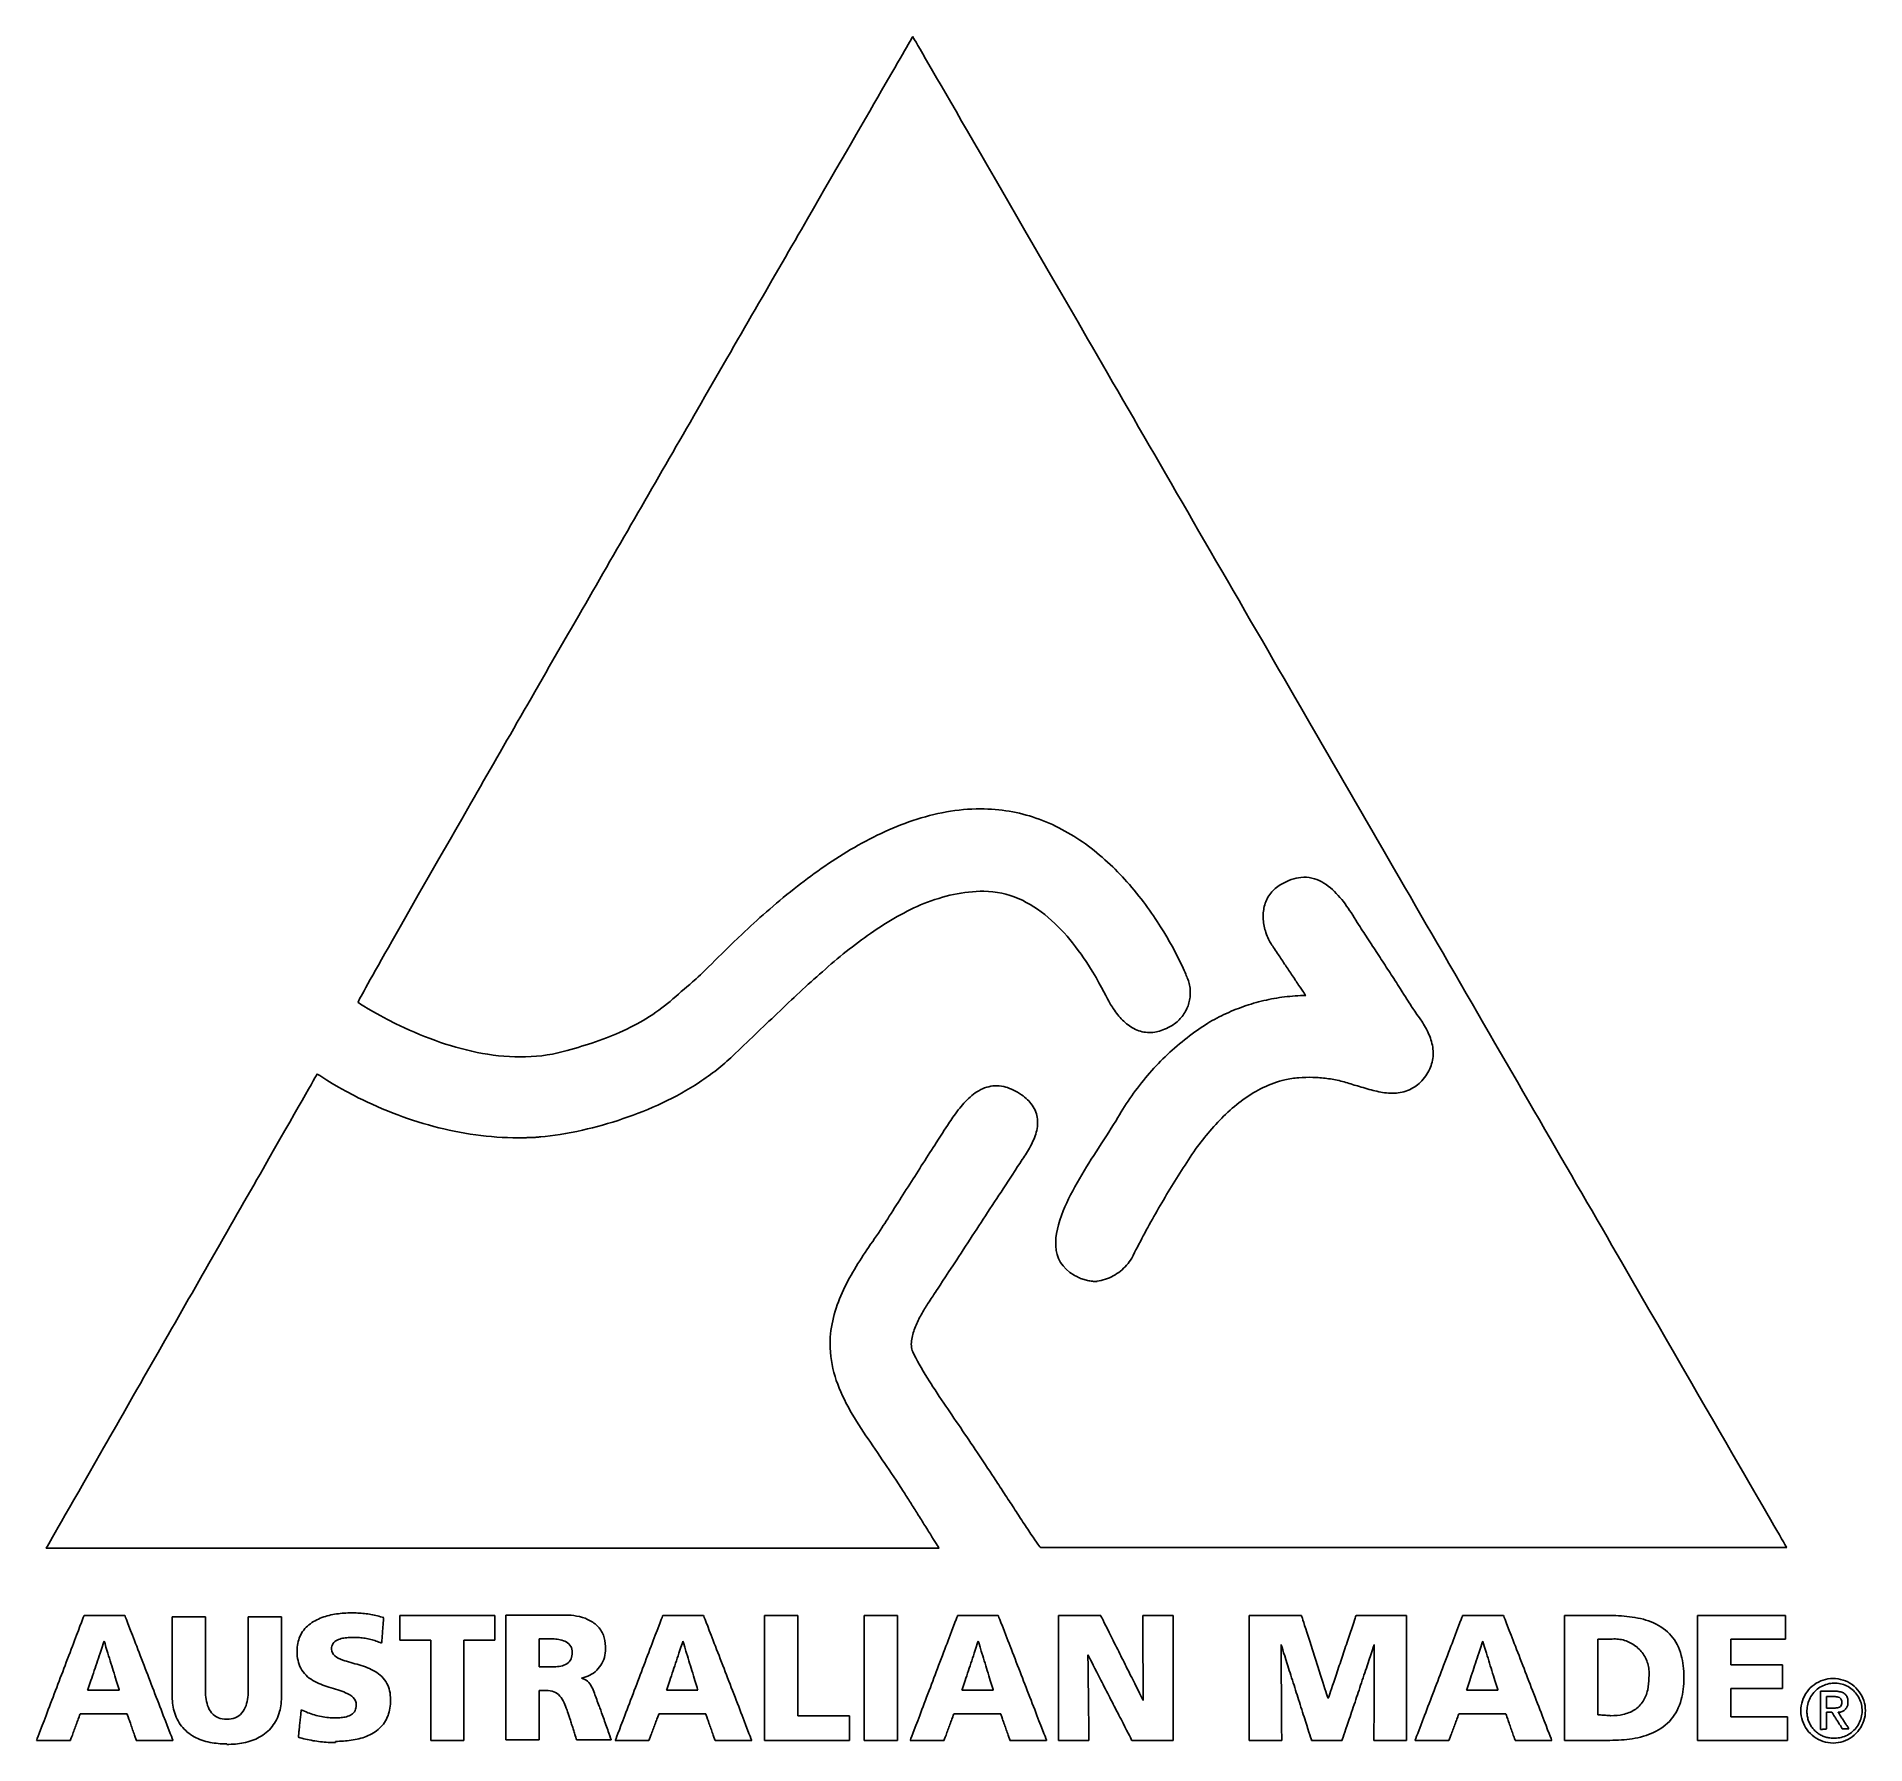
# Model space of a CAD drawing. Extents: x 0 to 37.9, y 0 to 35.4.
import ezdxf

# ---------------------------------------------------------------- set-up
doc = ezdxf.new("R2010")
doc.units = 0
doc.layers.get('0').update_dxf_attribs({"linetype": 'CONTINUOUS'})

msp = doc.modelspace()

# ---------------------------------------------------------------- linework, layer by layer
at = {"color": 7}
for points in [[(37.263917, 0.11906), (37.263917, 0.11906), (37.263917, 0.11906), (37.263917, 0.11906), (37.263917, 0.11906)], [(37.263917, 0.018519), (37.263917, 0.018519), (37.263917, 0.018519), (37.263917, 0.018519), (37.263917, 0.018519)]]:
    msp.add_lwpolyline(points, close=True, dxfattribs=at)
at = {"color": 1}
for points in [[(15.862869, 31.411301), (17.220817, 33.76294), (18.174229, 35.411831), (18.174229, 35.411831)], [(18.174229, 35.411831), (18.174229, 35.411831), (19.668755, 32.827878), (21.799531, 29.143884)], [(13.553328, 27.409466), (14.379569, 28.842018), (15.173366, 30.217249), (15.862869, 31.411301)], [(21.799531, 29.143884), (22.881391, 27.273409), (24.127268, 25.119356), (25.424827, 22.875948)], [(11.246407, 23.406401), (12.00554, 24.724974), (12.793165, 26.09148), (13.553328, 27.409466)], [(8.94377, 19.400379), (9.629743, 20.596503), (10.421243, 21.973135), (11.246407, 23.406401)], [(25.424827, 22.875948), (26.618666, 20.811867), (27.856253, 18.672147), (29.050095, 16.608061)], [(6.6675, 15.380227), (6.660687, 15.405964), (7.599651, 17.056652), (8.94377, 19.400379)], [(19.579167, 19.393956), (19.103373, 19.393956), (18.633058, 19.303365), (18.177301, 19.150712)], [(20.724718, 19.204012), (20.373604, 19.32403), (19.991924, 19.393956), (19.579167, 19.393956)], [(18.177301, 19.150712), (17.729546, 19.00074), (17.295843, 18.790867), (16.8848, 18.548146)], [(21.754874, 18.665682), (21.446622, 18.886813), (21.103452, 19.074554), (20.724718, 19.204012)], [(22.61578, 17.882275), (22.367288, 18.161113), (22.080572, 18.432036), (21.754874, 18.665682)], [(16.8848, 18.548146), (16.467217, 18.301563), (16.073021, 18.021078), (15.711241, 17.735058)], [(23.313092, 16.94867), (23.128773, 17.241705), (22.896702, 17.567048), (22.61578, 17.882275)], [(26.224562, 17.972154), (26.096196, 17.959561), (25.957498, 17.912971), (25.807458, 17.822331)], [(26.655041, 17.882043), (26.526055, 17.951356), (26.383198, 17.987716), (26.224562, 17.972154)], [(26.997664, 17.599404), (26.895703, 17.713505), (26.782103, 17.813763), (26.655041, 17.882043)], [(15.711241, 17.735058), (15.307712, 17.416032), (14.944512, 17.09012), (14.634168, 16.796684)], [(18.406571, 17.429326), (18.810415, 17.592089), (19.222648, 17.684748), (19.647958, 17.684748)], [(19.647958, 17.684748), (19.903958, 17.684748), (20.142334, 17.629011), (20.362639, 17.534713)], [(20.362639, 17.534713), (20.587927, 17.438283), (20.794316, 17.301527), (20.981327, 17.142815)], [(25.599578, 17.646163), (25.539461, 17.571545), (25.499237, 17.489364), (25.474516, 17.404368)], [(25.807458, 17.822331), (25.720771, 17.771619), (25.652474, 17.711818), (25.599578, 17.646163)], [(27.265074, 17.241943), (27.185931, 17.363031), (27.097362, 17.487835), (26.997664, 17.599404)], [(17.295396, 16.809761), (17.661032, 17.06501), (18.030158, 17.27762), (18.406571, 17.429326)], [(20.981327, 17.142815), (21.170588, 16.982194), (21.340002, 16.799085), (21.489073, 16.612527)], [(25.474516, 17.404368), (25.4486, 17.315258), (25.439725, 17.223054), (25.442833, 17.133225)], [(25.442833, 17.133225), (25.446109, 17.038586), (25.462686, 16.946584), (25.486652, 16.863615)], [(27.503438, 16.864539), (27.434732, 16.9682), (27.356143, 17.102611), (27.265074, 17.241943)], [(14.634168, 16.796684), (14.143017, 16.332292), (13.78425, 15.949242), (13.607521, 15.80356)], [(16.29798, 16.016353), (16.62947, 16.307175), (16.960973, 16.576303), (17.295396, 16.809761)], [(23.854833, 15.917331), (23.854833, 15.917331), (23.67707, 16.370006), (23.313092, 16.94867)], [(25.486652, 16.863615), (25.515691, 16.763084), (25.555577, 16.675815), (25.595792, 16.613185)], [(27.711203, 16.548731), (27.63462, 16.665769), (27.563473, 16.773959), (27.503438, 16.864539)], [(21.489073, 16.612527), (21.653453, 16.406809), (21.793098, 16.196896), (21.907342, 16.008317)], [(25.595792, 16.613185), (25.629206, 16.561147), (25.679971, 16.483933), (25.73947, 16.394197)], [(25.73947, 16.394197), (25.784203, 16.326732), (25.833873, 16.25219), (25.884819, 16.175947)], [(27.917685, 16.232032), (27.847242, 16.34043), (27.777204, 16.447866), (27.711203, 16.548731)], [(29.050095, 16.608061), (30.347713, 14.364552), (31.593649, 12.210397), (32.675552, 10.339847)], [(15.361584, 15.151082), (15.675309, 15.450924), (15.986639, 15.743207), (16.29798, 16.016353)], [(21.907342, 16.008317), (22.095386, 15.697917), (22.214609, 15.445315), (22.262042, 15.364352)], [(25.884819, 16.175947), (25.933302, 16.103391), (25.982939, 16.029295), (26.030576, 15.958295)], [(26.030576, 15.958295), (26.083196, 15.879868), (26.133374, 15.805219), (26.176858, 15.740594)], [(28.123391, 15.914526), (28.056738, 16.017728), (27.987016, 16.125346), (27.917685, 16.232032)], [(13.607521, 15.80356), (13.444903, 15.66951), (13.300334, 15.535257), (13.139228, 15.401139)], [(23.899113, 15.80025), (23.887532, 15.840132), (23.872766, 15.879287), (23.854833, 15.917331)], [(23.924409, 15.677838), (23.919224, 15.71912), (23.910786, 15.760055), (23.899113, 15.80025)], [(23.916295, 15.428871), (23.924195, 15.469913), (23.928815, 15.511391), (23.930174, 15.552915)], [(23.930174, 15.552915), (23.93154, 15.594642), (23.929612, 15.636415), (23.924409, 15.677838)], [(26.176858, 15.740594), (26.26338, 15.612004), (26.323396, 15.523102), (26.323396, 15.523102)], [(28.32805, 15.596379), (28.266661, 15.692277), (28.196893, 15.800717), (28.123391, 15.914526)], [(28.530021, 15.277039), (28.490814, 15.340932), (28.418533, 15.455033), (28.32805, 15.596379)], [(7.448951, 14.937844), (6.969276, 15.174119), (6.6675, 15.380227), (6.6675, 15.380227)], [(13.139228, 15.401139), (12.994268, 15.280461), (12.835919, 15.159891), (12.638986, 15.039676)], [(22.262042, 15.364352), (22.301343, 15.297269), (22.356783, 15.209014), (22.42854, 15.120565)], [(23.76231, 15.090187), (23.787928, 15.122972), (23.811006, 15.157818), (23.831279, 15.194436)], [(23.831279, 15.194436), (23.851394, 15.230769), (23.868748, 15.268848), (23.883082, 15.308389)], [(23.883082, 15.308389), (23.897392, 15.347866), (23.908457, 15.388154), (23.916295, 15.428871)], [(25.033824, 15.294216), (24.896077, 15.245893), (24.760833, 15.19012), (24.628709, 15.127074)], [(25.454383, 15.416751), (25.312099, 15.383491), (25.171707, 15.342586), (25.033824, 15.294216)], [(25.886018, 15.493382), (25.740659, 15.475593), (25.596576, 15.449989), (25.454383, 15.416751)], [(26.323396, 15.523102), (26.176743, 15.52106), (26.030748, 15.511094), (25.886018, 15.493382)], [(28.709087, 15.019898), (28.637227, 15.126633), (28.568426, 15.214454), (28.530021, 15.277039)], [(8.275783, 14.58658), (7.966675, 14.69687), (7.686076, 14.821043), (7.448951, 14.937844)], [(12.638986, 15.039676), (12.484092, 14.945123), (12.30533, 14.850789), (12.090439, 14.756793)], [(14.440958, 14.268977), (14.75154, 14.563088), (15.057686, 14.860631), (15.361584, 15.151082)], [(22.42854, 15.120565), (22.487466, 15.047931), (22.557396, 14.975167), (22.638428, 14.913888)], [(22.638428, 14.913888), (22.715523, 14.855586), (22.802668, 14.807681), (22.899947, 14.780178)], [(23.192964, 14.763663), (23.279944, 14.777385), (23.372673, 14.807754), (23.471187, 14.858998)], [(23.471187, 14.858998), (23.509272, 14.876685), (23.545643, 14.897245), (23.580042, 14.920397)], [(23.580042, 14.920397), (23.614716, 14.943733), (23.647387, 14.969703), (23.67779, 14.998017)], [(23.67779, 14.998017), (23.708342, 15.02647), (23.736605, 15.057291), (23.76231, 15.090187)], [(24.243771, 14.917206), (24.094188, 14.819835), (23.949682, 14.715611), (23.810666, 14.60497)], [(24.628709, 15.127074), (24.497099, 15.064274), (24.368584, 14.994259), (24.243771, 14.917206)], [(28.8653, 14.748549), (28.819327, 14.847965), (28.763335, 14.939322), (28.709087, 15.019898)], [(9.140124, 14.343702), (8.836932, 14.404677), (8.545504, 14.490343), (8.275783, 14.58658)], [(11.513491, 14.536732), (11.33591, 14.477281), (11.139801, 14.418005), (10.922, 14.358935)], [(12.090439, 14.756793), (11.922222, 14.683213), (11.731866, 14.60984), (11.513491, 14.536732)], [(22.899947, 14.780178), (22.989088, 14.754975), (23.086739, 14.746904), (23.192964, 14.763663)], [(23.810666, 14.60497), (23.671045, 14.493849), (23.536961, 14.376256), (23.408831, 14.252634)], [(28.958425, 14.45036), (28.9426, 14.555333), (28.908341, 14.655474), (28.8653, 14.748549)], [(28.945085, 14.138985), (28.971846, 14.245879), (28.973507, 14.350314), (28.958425, 14.45036)], [(10.032596, 14.248867), (9.730148, 14.249737), (9.429768, 14.285452), (9.140124, 14.343702)], [(10.922, 14.358935), (10.629019, 14.280807), (10.329809, 14.248012), (10.032596, 14.248867)], [(13.75141, 13.726039), (13.996483, 13.887233), (14.229176, 14.067736), (14.440958, 14.268977)], [(23.408831, 14.252634), (23.280617, 14.128932), (23.158366, 13.999193), (23.042494, 13.863861)], [(28.813125, 13.856227), (28.879684, 13.95149), (28.921847, 14.046164), (28.945085, 14.138985)], [(4.697633, 11.930446), (5.357807, 13.085673), (5.820833, 13.895914), (5.820833, 13.895914)], [(5.820833, 13.895914), (5.820833, 13.895914), (6.104395, 13.693542), (6.585996, 13.447092)], [(12.984519, 13.297495), (13.24687, 13.421848), (13.505378, 13.564214), (13.75141, 13.726039)], [(20.062037, 13.633023), (19.933868, 13.661536), (19.815768, 13.653427), (19.707464, 13.620471)], [(23.042494, 13.863861), (22.926736, 13.728661), (22.817346, 13.587879), (22.71474, 13.441958)], [(25.439846, 13.61213), (25.590694, 13.684783), (25.740171, 13.738018), (25.889479, 13.776852)], [(25.889479, 13.776852), (25.985613, 13.795267), (26.08238, 13.808483), (26.179371, 13.816531)], [(26.179371, 13.816531), (26.276688, 13.824605), (26.374231, 13.827477), (26.471584, 13.825178)], [(26.471584, 13.825178), (26.569127, 13.822874), (26.66648, 13.815379), (26.763226, 13.802725)], [(26.763226, 13.802725), (26.859877, 13.790083), (26.955923, 13.772292), (27.050947, 13.749383)], [(27.050947, 13.749383), (27.145601, 13.726565), (27.239242, 13.698668), (27.331458, 13.665727)], [(27.331458, 13.665727), (27.418892, 13.64339), (27.525723, 13.60766), (27.643447, 13.574801)], [(28.584945, 13.627558), (28.666575, 13.682116), (28.743533, 13.756623), (28.813125, 13.856227)], [(6.585996, 13.447092), (6.814365, 13.330228), (7.087264, 13.203453), (7.395575, 13.083646)], [(12.169882, 12.968594), (12.4392, 13.06012), (12.713904, 13.169225), (12.984519, 13.297495)], [(19.395918, 13.446074), (19.302646, 13.369222), (19.220092, 13.278424), (19.147931, 13.187771)], [(19.707464, 13.620471), (19.592728, 13.585558), (19.488987, 13.522759), (19.395918, 13.446074)], [(20.388792, 13.488456), (20.273349, 13.564048), (20.164477, 13.610233), (20.062037, 13.633023)], [(20.624686, 13.281618), (20.5675, 13.353155), (20.490311, 13.422606), (20.388792, 13.488456)], [(20.755254, 12.998562), (20.738667, 13.094218), (20.69821, 13.189642), (20.624686, 13.281618)], [(22.71474, 13.441958), (22.612534, 13.296606), (22.517059, 13.146154), (22.428729, 12.991039)], [(24.662324, 13.057793), (24.786513, 13.176677), (24.908632, 13.278538), (25.029255, 13.365775)], [(25.029255, 13.365775), (25.167803, 13.465976), (25.304377, 13.546883), (25.439846, 13.61213)], [(27.643447, 13.574801), (27.743262, 13.54694), (27.850909, 13.521144), (27.961204, 13.507325)], [(27.961204, 13.507325), (28.068188, 13.493921), (28.177665, 13.491786), (28.284902, 13.509968)], [(28.284902, 13.509968), (28.388421, 13.52752), (28.489854, 13.564003), (28.584945, 13.627558)], [(7.395575, 13.083646), (7.653671, 12.983351), (7.936584, 12.887939), (8.238963, 12.80731)], [(11.323848, 12.730606), (11.591427, 12.79057), (11.877481, 12.869222), (12.169882, 12.968594)], [(19.147931, 13.187771), (19.064529, 13.082996), (18.995011, 12.978416), (18.938875, 12.895789)], [(20.735723, 12.686865), (20.762899, 12.788202), (20.773469, 12.893521), (20.755254, 12.998562)], [(22.428729, 12.991039), (22.31706, 12.803559), (22.175243, 12.588508), (22.026759, 12.35927)], [(24.334217, 12.708573), (24.445392, 12.838821), (24.554637, 12.954707), (24.662324, 13.057793)], [(8.238963, 12.80731), (8.513999, 12.733973), (8.805141, 12.672866), (9.108362, 12.631442)], [(9.108362, 12.631442), (9.393763, 12.592453), (9.689865, 12.5709), (9.993313, 12.572998)], [(9.993313, 12.572998), (10.024184, 12.572998), (10.055056, 12.572998), (10.085949, 12.573148)], [(10.085949, 12.573148), (10.116856, 12.573299), (10.147785, 12.573601), (10.178758, 12.574205)], [(10.178758, 12.574205), (10.20965, 12.574807), (10.240584, 12.575709), (10.271583, 12.577062)], [(10.271583, 12.577062), (10.302341, 12.578404), (10.333163, 12.58019), (10.364069, 12.582565)], [(10.364069, 12.582565), (10.394734, 12.584921), (10.425482, 12.587858), (10.456333, 12.591519)], [(10.456333, 12.591519), (10.704288, 12.612995), (11.000587, 12.658163), (11.323848, 12.730606)], [(18.938875, 12.895789), (18.886345, 12.818793), (18.78567, 12.664099), (18.66011, 12.469022)], [(20.615103, 12.396394), (20.663885, 12.486228), (20.708274, 12.584515), (20.735723, 12.686865)], [(24.037396, 12.332227), (24.137985, 12.469394), (24.236842, 12.594492), (24.334217, 12.708573)], [(18.66011, 12.469022), (18.57707, 12.340004), (18.483144, 12.193321), (18.385064, 12.039768)], [(20.449646, 12.128498), (20.4981, 12.202454), (20.55946, 12.293925), (20.615103, 12.396394)], [(22.026759, 12.35927), (21.894641, 12.155298), (21.757245, 11.940094), (21.631112, 11.723085)], [(23.749483, 11.894397), (23.843536, 12.041557), (23.939514, 12.187513), (24.037396, 12.332227)], [(3.574174, 9.964524), (3.976289, 10.668178), (4.362381, 11.343795), (4.697633, 11.930446)], [(18.385064, 12.039768), (18.295454, 11.899478), (18.202375, 11.753452), (18.110959, 11.609923)], [(20.087671, 11.574951), (20.300421, 11.900297), (20.449646, 12.128498), (20.449646, 12.128498)], [(23.473122, 11.449341), (23.563302, 11.598872), (23.655429, 11.747237), (23.749483, 11.894397)], [(18.110959, 11.609923), (18.015988, 11.460813), (17.922813, 11.314398), (17.837186, 11.179908)], [(19.725844, 11.021631), (19.855347, 11.219672), (19.979691, 11.409824), (20.087671, 11.574951)], [(21.631112, 11.723085), (21.500751, 11.498801), (21.382422, 11.272588), (21.294385, 11.054856)], [(23.208257, 10.996956), (23.29458, 11.148893), (23.382876, 11.299701), (23.473122, 11.449341)], [(17.837186, 11.179908), (17.730316, 11.012054), (17.635206, 10.862776), (17.563042, 10.750019)], [(19.363872, 10.468089), (19.483075, 10.650379), (19.606645, 10.839347), (19.725844, 11.021631)], [(21.294385, 11.054856), (21.18911, 10.794488), (21.127153, 10.546246), (21.139742, 10.327925)], [(17.563042, 10.750019), (17.48069, 10.621344), (17.372838, 10.46936), (17.256832, 10.298706)], [(22.955352, 10.538019), (23.037668, 10.692101), (23.121977, 10.845093), (23.208257, 10.996956)], [(17.256832, 10.298706), (17.160926, 10.157619), (17.059446, 10.003771), (16.962195, 9.839786)], [(19.001776, 9.914358), (19.109826, 10.079593), (19.234268, 10.269894), (19.363872, 10.468089)], [(21.139742, 10.327925), (21.154121, 10.078547), (21.265763, 9.868209), (21.521208, 9.723435)], [(22.714479, 10.072685), (22.792763, 10.228861), (22.873061, 10.383985), (22.955352, 10.538019)], [(32.675552, 10.339847), (34.806317, 6.655872), (36.300833, 4.071935), (36.300833, 4.071935)], [(2.450647, 7.998486), (2.820639, 8.645927), (3.204188, 9.317094), (3.574174, 9.964524)], [(18.639896, 9.360956), (18.639896, 9.360956), (18.789077, 9.589089), (19.001776, 9.914358)], [(22.480993, 9.806052), (22.527318, 9.842901), (22.570433, 9.883963), (22.609731, 9.928838)], [(22.609731, 9.928838), (22.648571, 9.973191), (22.683682, 10.021268), (22.714479, 10.072685)], [(16.962195, 9.839786), (16.871479, 9.686817), (16.784442, 9.525027), (16.709043, 9.356544)], [(21.521208, 9.723435), (21.549835, 9.705707), (21.579355, 9.689689), (21.609613, 9.675423)], [(21.609613, 9.675423), (21.640019, 9.661088), (21.671169, 9.648522), (21.702906, 9.63777)], [(21.702906, 9.63777), (21.734705, 9.626996), (21.767093, 9.618044), (21.79991, 9.610956)], [(21.79991, 9.610956), (21.832632, 9.603888), (21.86578, 9.598675), (21.899199, 9.595358)], [(21.899199, 9.595358), (21.932617, 9.592041), (21.966305, 9.590622), (22.000104, 9.591144)], [(21.994812, 9.599081), (22.054184, 9.607021), (22.112197, 9.620238), (22.168266, 9.638348)], [(21.995785, 9.597622), (21.995209, 9.598486), (21.994812, 9.599081), (21.994812, 9.599081)], [(21.996969, 9.595847), (21.996541, 9.596489), (21.996131, 9.597104), (21.995785, 9.597622)], [(21.998119, 9.594122), (21.997743, 9.594685), (21.997349, 9.595276), (21.996969, 9.595847)], [(21.999084, 9.592674), (21.998796, 9.593106), (21.998465, 9.593602), (21.998119, 9.594122)], [(22.000104, 9.591144), (22.000104, 9.591144), (21.999686, 9.591771), (21.999084, 9.592674)], [(22.168266, 9.638348), (22.225067, 9.656694), (22.279873, 9.680062), (22.332077, 9.70805)], [(22.332077, 9.70805), (22.384551, 9.736184), (22.434396, 9.768987), (22.480993, 9.806052)], [(16.709043, 9.356544), (16.634935, 9.190947), (16.572069, 9.018885), (16.528, 8.842379)], [(18.348228, 8.902098), (18.394467, 8.986279), (18.443127, 9.065731), (18.487992, 9.135412)], [(18.487992, 9.135412), (18.552774, 9.236025), (18.609645, 9.316267), (18.639896, 9.360956)], [(16.528, 8.842379), (16.484016, 8.666217), (16.458756, 8.485629), (16.459729, 8.302623)], [(18.229884, 8.657519), (18.26382, 8.740431), (18.304965, 8.823334), (18.348228, 8.902098)], [(18.174229, 8.130644), (18.139909, 8.207161), (18.135977, 8.298992), (18.152182, 8.397818)], [(18.152182, 8.397818), (18.165834, 8.481079), (18.193779, 8.569304), (18.229884, 8.657519)], [(1.327144, 6.032488), (1.662418, 6.619177), (2.048525, 7.294819), (2.450647, 7.998486)], [(16.459729, 8.302623), (16.459729, 8.061035), (16.496264, 7.836544), (16.562348, 7.618794)], [(18.476522, 7.58763), (18.350078, 7.789485), (18.249947, 7.965937), (18.174229, 8.130644)], [(16.562348, 7.618794), (16.62761, 7.403752), (16.72169, 7.195284), (16.83786, 6.983419)], [(18.817877, 7.067566), (18.687776, 7.260314), (18.574284, 7.431565), (18.476522, 7.58763)], [(16.83786, 6.983419), (16.942878, 6.791891), (17.065948, 6.597586), (17.202099, 6.393137)], [(19.167631, 6.552863), (19.039811, 6.740812), (18.923382, 6.911258), (18.817877, 7.067566)], [(19.515936, 6.037491), (19.39153, 6.223102), (19.275522, 6.394218), (19.167631, 6.552863)], [(17.202099, 6.393137), (17.322988, 6.211604), (17.45419, 6.022074), (17.592224, 5.819388)], [(0.203729, 4.066644), (0.203729, 4.066644), (0.666856, 4.87706), (1.327144, 6.032488)], [(17.592224, 5.819388), (17.71546, 5.638432), (17.844141, 5.446991), (17.975792, 5.241394)], [(19.859625, 5.519206), (19.738591, 5.70381), (19.62409, 5.876128), (19.515936, 6.037491)], [(20.050739, 5.227263), (19.989304, 5.321248), (19.925448, 5.418843), (19.859625, 5.519206)], [(17.975792, 5.241394), (18.02731, 5.16067), (18.077486, 5.081777), (18.12586, 5.005504)], [(18.12586, 5.005504), (18.17791, 4.923433), (18.227873, 4.844395), (18.275177, 4.769369)], [(20.241669, 4.935024), (20.181267, 5.027468), (20.117429, 5.125239), (20.050739, 5.227263)], [(20.432632, 4.643305), (20.373935, 4.732689), (20.31, 4.830447), (20.241669, 4.935024)], [(18.275177, 4.769369), (18.328384, 4.684982), (18.378227, 4.605672), (18.423891, 4.532835)], [(20.625285, 4.352297), (20.570199, 4.434433), (20.505445, 4.532425), (20.432632, 4.643305)], [(18.423891, 4.532835), (18.480038, 4.443278), (18.529868, 4.363507), (18.571869, 4.296115)], [(18.571869, 4.296115), (18.664691, 4.147178), (18.719271, 4.058706), (18.719271, 4.058706)], [(20.830646, 4.071935), (20.817809, 4.071935), (20.743994, 4.175297), (20.625285, 4.352297)], [(0.198437, 4.058706), (0.198437, 4.058706), (0.198856, 4.059334), (0.199458, 4.060236)], [(3.902865, 4.058706), (1.725598, 4.058706), (0.198437, 4.058706), (0.198437, 4.058706)], [(0.199458, 4.060236), (0.199746, 4.060669), (0.200076, 4.061164), (0.200423, 4.061684)], [(0.200423, 4.061684), (0.200798, 4.062247), (0.201193, 4.062839), (0.201573, 4.063409)], [(0.201573, 4.063409), (0.202001, 4.064051), (0.202411, 4.064666), (0.202757, 4.065185)], [(0.202757, 4.065185), (0.203333, 4.066049), (0.203729, 4.066644), (0.203729, 4.066644)], [(7.60687, 4.058706), (6.281151, 4.058706), (5.008228, 4.058706), (3.902865, 4.058706)], [(11.310982, 4.058706), (10.091179, 4.058706), (8.826676, 4.058706), (7.60687, 4.058706)], [(15.015123, 4.058706), (13.909735, 4.058706), (12.636761, 4.058706), (11.310982, 4.058706)], [(18.719271, 4.058706), (18.719271, 4.058706), (17.192241, 4.058706), (15.015123, 4.058706)], [(23.924911, 4.071935), (22.112752, 4.071935), (20.83974, 4.071935), (20.830646, 4.071935)], [(27.018741, 4.071935), (25.911415, 4.071935), (24.848187, 4.071935), (23.924911, 4.071935)], [(30.112691, 4.071935), (29.093819, 4.071935), (28.037613, 4.071935), (27.018741, 4.071935)], [(33.206619, 4.071935), (32.283321, 4.071935), (31.220057, 4.071935), (30.112691, 4.071935)], [(36.300833, 4.071935), (36.300833, 4.071935), (35.025238, 4.071935), (33.206619, 4.071935)]]:
    msp.add_open_spline(points, degree=3, dxfattribs=at)
at = {"color": 7}
for points in [[(0.787514, 2.144481), (0.903152, 2.448497), (0.98425, 2.661706), (0.98425, 2.661706)], [(0.98425, 2.661706), (0.98425, 2.661706), (1.054042, 2.661706), (1.153551, 2.661706)], [(1.153551, 2.661706), (1.204101, 2.661706), (1.262319, 2.661706), (1.322952, 2.661706)], [(1.322952, 2.661706), (1.378662, 2.661706), (1.436411, 2.661706), (1.492123, 2.661706)], [(1.492123, 2.661706), (1.552777, 2.661706), (1.611018, 2.661706), (1.661586, 2.661706)], [(1.661586, 2.661706), (1.761111, 2.661706), (1.830917, 2.661706), (1.830917, 2.661706)], [(1.830917, 2.661706), (1.830917, 2.661706), (1.913141, 2.448403), (2.030374, 2.144281)], [(5.919338, 2.620762), (6.01429, 2.655876), (6.11642, 2.680055), (6.220367, 2.695428)], [(6.220367, 2.695428), (6.323506, 2.710682), (6.428434, 2.717269), (6.529917, 2.717269)], [(6.529917, 2.717269), (6.575232, 2.717879), (6.62051, 2.71705), (6.665682, 2.714791)], [(6.665682, 2.714791), (6.710936, 2.712528), (6.756085, 2.708829), (6.80106, 2.703705)], [(6.80106, 2.703705), (6.846123, 2.698572), (6.891011, 2.692007), (6.935657, 2.684021)], [(6.935657, 2.684021), (6.980172, 2.676058), (7.024446, 2.666683), (7.068411, 2.655905)], [(7.068411, 2.655905), (7.112376, 2.645127), (7.156033, 2.632946), (7.199313, 2.619373)], [(7.535333, 2.559202), (7.535333, 2.619428), (7.535333, 2.661706), (7.535333, 2.661706)], [(7.535333, 2.661706), (7.535333, 2.661706), (7.6976, 2.661706), (7.928958, 2.661706)], [(7.928958, 2.661706), (8.046486, 2.661706), (8.181844, 2.661706), (8.322816, 2.661706)], [(8.322816, 2.661706), (8.452476, 2.661706), (8.586885, 2.661706), (8.71654, 2.661706)], [(8.71654, 2.661706), (8.857505, 2.661706), (8.992851, 2.661706), (9.110362, 2.661706)], [(9.110362, 2.661706), (9.341638, 2.661706), (9.503833, 2.661706), (9.503833, 2.661706)], [(9.503833, 2.661706), (9.503833, 2.661706), (9.503833, 2.619613), (9.503833, 2.559596)], [(9.731375, 2.154536), (9.731375, 2.458863), (9.731375, 2.672289), (9.731375, 2.672289)], [(9.731375, 2.672289), (9.731375, 2.672289), (9.83301, 2.672289), (9.977919, 2.672289)], [(9.977919, 2.672289), (10.051532, 2.672289), (10.136313, 2.672289), (10.22461, 2.672289)], [(10.22461, 2.672289), (10.305738, 2.672289), (10.389834, 2.672289), (10.470965, 2.672289)], [(10.470965, 2.672289), (10.559293, 2.672289), (10.644106, 2.672289), (10.717746, 2.672289)], [(10.717746, 2.672289), (10.862678, 2.672289), (10.964333, 2.672289), (10.964333, 2.672289)], [(10.964333, 2.672289), (11.046832, 2.672289), (11.126527, 2.665577), (11.201774, 2.652001)], [(12.79166, 2.144481), (12.907298, 2.448497), (12.988396, 2.661706), (12.988396, 2.661706)], [(12.988396, 2.661706), (12.988396, 2.661706), (13.058188, 2.661706), (13.157697, 2.661706)], [(13.157697, 2.661706), (13.208246, 2.661706), (13.266465, 2.661706), (13.327098, 2.661706)], [(13.327098, 2.661706), (13.382808, 2.661706), (13.440557, 2.661706), (13.496269, 2.661706)], [(13.496269, 2.661706), (13.556923, 2.661706), (13.615164, 2.661706), (13.665732, 2.661706)], [(13.665732, 2.661706), (13.765256, 2.661706), (13.835062, 2.661706), (13.835062, 2.661706)], [(13.835062, 2.661706), (13.835062, 2.661706), (13.917286, 2.448403), (14.03452, 2.144281)], [(15.099771, 2.661706), (15.099771, 2.661706), (15.156913, 2.661706), (15.238386, 2.661706)], [(15.099771, 2.144481), (15.099771, 2.448497), (15.099771, 2.661706), (15.099771, 2.661706)], [(15.238386, 2.661706), (15.279773, 2.661706), (15.32744, 2.661706), (15.377083, 2.661706)], [(15.377083, 2.661706), (15.422696, 2.661706), (15.469978, 2.661706), (15.515592, 2.661706)], [(15.515592, 2.661706), (15.565253, 2.661706), (15.612937, 2.661706), (15.65434, 2.661706)], [(15.65434, 2.661706), (15.735825, 2.661706), (15.792979, 2.661706), (15.792979, 2.661706)], [(15.792979, 2.661706), (15.792979, 2.661706), (15.792979, 2.490497), (15.792979, 2.24639)], [(17.168813, 2.661706), (17.168813, 2.661706), (17.225519, 2.661706), (17.306369, 2.661706)], [(17.168813, 2.144481), (17.168813, 2.448497), (17.168813, 2.661706), (17.168813, 2.661706)], [(17.306369, 2.661706), (17.347441, 2.661706), (17.394744, 2.661706), (17.444008, 2.661706)], [(17.444008, 2.661706), (17.489272, 2.661706), (17.536193, 2.661706), (17.581459, 2.661706)], [(17.581459, 2.661706), (17.630741, 2.661706), (17.678061, 2.661706), (17.719148, 2.661706)], [(17.719148, 2.661706), (17.800012, 2.661706), (17.856729, 2.661706), (17.856729, 2.661706)], [(17.856729, 2.661706), (17.856729, 2.661706), (17.856729, 2.448403), (17.856729, 2.144281)], [(18.90671, 2.144481), (19.022037, 2.448497), (19.102917, 2.661706), (19.102917, 2.661706)], [(19.102917, 2.661706), (19.102917, 2.661706), (19.172491, 2.661706), (19.271688, 2.661706)], [(19.271688, 2.661706), (19.32208, 2.661706), (19.380117, 2.661706), (19.44056, 2.661706)], [(19.44056, 2.661706), (19.496096, 2.661706), (19.553665, 2.661706), (19.609203, 2.661706)], [(19.609203, 2.661706), (19.669667, 2.661706), (19.727726, 2.661706), (19.778136, 2.661706)], [(19.778136, 2.661706), (19.877349, 2.661706), (19.946938, 2.661706), (19.946938, 2.661706)], [(19.946938, 2.661706), (19.946938, 2.661706), (20.029598, 2.448403), (20.147453, 2.144281)], [(21.193125, 2.661706), (21.193125, 2.661706), (21.265534, 2.661706), (21.368775, 2.661706)], [(21.193125, 2.144481), (21.193125, 2.448497), (21.193125, 2.661706), (21.193125, 2.661706)], [(21.368775, 2.661706), (21.42122, 2.661706), (21.481622, 2.661706), (21.544529, 2.661706)], [(21.544529, 2.661706), (21.602328, 2.661706), (21.662242, 2.661706), (21.720043, 2.661706)], [(21.720043, 2.661706), (21.782972, 2.661706), (21.843397, 2.661706), (21.895861, 2.661706)], [(21.895861, 2.661706), (21.999118, 2.661706), (22.071542, 2.661706), (22.071542, 2.661706)], [(22.071542, 2.661706), (22.071542, 2.661706), (22.144169, 2.516669), (22.24772, 2.309878)], [(22.946253, 2.310014), (22.945321, 2.516733), (22.944667, 2.661706), (22.944667, 2.661706)], [(22.944667, 2.661706), (22.944667, 2.661706), (22.996575, 2.661706), (23.070584, 2.661706)], [(23.070584, 2.661706), (23.108181, 2.661706), (23.15148, 2.661706), (23.196576, 2.661706)], [(23.196576, 2.661706), (23.238011, 2.661706), (23.280961, 2.661706), (23.322397, 2.661706)], [(23.322397, 2.661706), (23.367509, 2.661706), (23.410825, 2.661706), (23.448435, 2.661706)], [(23.448435, 2.661706), (23.522457, 2.661706), (23.574375, 2.661706), (23.574375, 2.661706)], [(23.574375, 2.661706), (23.574375, 2.661706), (23.574375, 2.448403), (23.574375, 2.144281)], [(25.148646, 2.661706), (25.148646, 2.661706), (25.238285, 2.661706), (25.366091, 2.661706)], [(25.148646, 2.144481), (25.148646, 2.448497), (25.148646, 2.661706), (25.148646, 2.661706)], [(25.366091, 2.661706), (25.431016, 2.661706), (25.505791, 2.661706), (25.583666, 2.661706)], [(25.583666, 2.661706), (25.655219, 2.661706), (25.72939, 2.661706), (25.800945, 2.661706)], [(25.800945, 2.661706), (25.878848, 2.661706), (25.953651, 2.661706), (26.018599, 2.661706)], [(26.018599, 2.661706), (26.146426, 2.661706), (26.236083, 2.661706), (26.236083, 2.661706)], [(26.236083, 2.661706), (26.236083, 2.661706), (26.281666, 2.519722), (26.346658, 2.317285)], [(27.25268, 2.317418), (27.320757, 2.519785), (27.3685, 2.661706), (27.3685, 2.661706)], [(27.3685, 2.661706), (27.3685, 2.661706), (27.45465, 2.661706), (27.577481, 2.661706)], [(27.577481, 2.661706), (27.639878, 2.661706), (27.711741, 2.661706), (27.786586, 2.661706)], [(27.786586, 2.661706), (27.855353, 2.661706), (27.926636, 2.661706), (27.995406, 2.661706)], [(27.995406, 2.661706), (28.070276, 2.661706), (28.142167, 2.661706), (28.204587, 2.661706)], [(28.204587, 2.661706), (28.327437, 2.661706), (28.413604, 2.661706), (28.413604, 2.661706)], [(28.413604, 2.661706), (28.413604, 2.661706), (28.413604, 2.448403), (28.413604, 2.144281)], [(29.381035, 2.144481), (29.496673, 2.448497), (29.577771, 2.661706), (29.577771, 2.661706)], [(29.577771, 2.661706), (29.577771, 2.661706), (29.647781, 2.661706), (29.747601, 2.661706)], [(29.747601, 2.661706), (29.798308, 2.661706), (29.856709, 2.661706), (29.917531, 2.661706)], [(29.917531, 2.661706), (29.973416, 2.661706), (30.031345, 2.661706), (30.087231, 2.661706)], [(30.087231, 2.661706), (30.148075, 2.661706), (30.206497, 2.661706), (30.257224, 2.661706)], [(30.257224, 2.661706), (30.357059, 2.661706), (30.427083, 2.661706), (30.427083, 2.661706)], [(30.427083, 2.661706), (30.427083, 2.661706), (30.509525, 2.448403), (30.62707, 2.144281)], [(31.691792, 2.144481), (31.691792, 2.448497), (31.691792, 2.661706), (31.691792, 2.661706)], [(31.691792, 2.661706), (31.691792, 2.661706), (31.769436, 2.661706), (31.880139, 2.661706)], [(31.880139, 2.661706), (31.936375, 2.661706), (32.001143, 2.661706), (32.068598, 2.661706)], [(32.068598, 2.661706), (32.130575, 2.661706), (32.194821, 2.661706), (32.2568, 2.661706)], [(32.2568, 2.661706), (32.324278, 2.661706), (32.389071, 2.661706), (32.445328, 2.661706)], [(32.445328, 2.661706), (32.556049, 2.661706), (32.633708, 2.661706), (32.633708, 2.661706)], [(32.633708, 2.661706), (32.796524, 2.661706), (32.950431, 2.652626), (33.093364, 2.631892)], [(34.451396, 2.661706), (34.451396, 2.661706), (34.601885, 2.661706), (34.816451, 2.661706)], [(34.451396, 2.144481), (34.451396, 2.448497), (34.451396, 2.661706), (34.451396, 2.661706)], [(34.816451, 2.661706), (34.925449, 2.661706), (35.050982, 2.661706), (35.181722, 2.661706)], [(35.181722, 2.661706), (35.301971, 2.661706), (35.426625, 2.661706), (35.546869, 2.661706)], [(35.546869, 2.661706), (35.677603, 2.661706), (35.803126, 2.661706), (35.912108, 2.661706)], [(35.912108, 2.661706), (36.126598, 2.661706), (36.277021, 2.661706), (36.277021, 2.661706)], [(36.277021, 2.661706), (36.277021, 2.661706), (36.277021, 2.621357), (36.277021, 2.563829)], [(2.809875, 2.313701), (2.809875, 2.502701), (2.809875, 2.635248), (2.809875, 2.635248)], [(2.809875, 2.635248), (2.809875, 2.635248), (2.866799, 2.635248), (2.947961, 2.635248)], [(2.809875, 1.991868), (2.809875, 2.107065), (2.809875, 2.21767), (2.809875, 2.313701)], [(2.947961, 2.635248), (2.989191, 2.635248), (3.036675, 2.635248), (3.086129, 2.635248)], [(3.086129, 2.635248), (3.131567, 2.635248), (3.178669, 2.635248), (3.224109, 2.635248)], [(3.224109, 2.635248), (3.27358, 2.635248), (3.321083, 2.635248), (3.362327, 2.635248)], [(3.362327, 2.635248), (3.443502, 2.635248), (3.500438, 2.635248), (3.500438, 2.635248)], [(3.500438, 2.635248), (3.500438, 2.635248), (3.500438, 2.512239), (3.500438, 2.336855)], [(3.500438, 2.336855), (3.500438, 2.247761), (3.500438, 2.145151), (3.500438, 2.038285)], [(4.392083, 2.336971), (4.392083, 2.512293), (4.392083, 2.635248), (4.392083, 2.635248)], [(4.392083, 2.635248), (4.392083, 2.635248), (4.449008, 2.635248), (4.530169, 2.635248)], [(4.392083, 2.038428), (4.392083, 2.145289), (4.392083, 2.24789), (4.392083, 2.336971)], [(4.530169, 2.635248), (4.571399, 2.635248), (4.618883, 2.635248), (4.668337, 2.635248)], [(4.668337, 2.635248), (4.713776, 2.635248), (4.760877, 2.635248), (4.806317, 2.635248)], [(4.806317, 2.635248), (4.855788, 2.635248), (4.903291, 2.635248), (4.944536, 2.635248)], [(4.944536, 2.635248), (5.02571, 2.635248), (5.082646, 2.635248), (5.082646, 2.635248)], [(5.082646, 2.635248), (5.082646, 2.635248), (5.082646, 2.50177), (5.082646, 2.31146)], [(5.082646, 2.31146), (5.082646, 2.214783), (5.082646, 2.103441), (5.082646, 1.98748)], [(5.461774, 2.2263), (5.504852, 2.324826), (5.569526, 2.405381), (5.649095, 2.470629)], [(5.649095, 2.470629), (5.726996, 2.534511), (5.819174, 2.583721), (5.919338, 2.620762)], [(7.173935, 2.302159), (7.170909, 2.264332), (7.168003, 2.228), (7.165477, 2.196427)], [(7.182399, 2.407955), (7.179612, 2.373122), (7.176723, 2.337006), (7.173935, 2.302159)], [(7.190847, 2.51356), (7.188326, 2.482041), (7.185423, 2.445753), (7.182399, 2.407955)], [(7.199313, 2.619373), (7.199313, 2.619373), (7.195823, 2.575753), (7.190847, 2.51356)], [(7.535333, 2.457171), (7.535333, 2.493675), (7.535333, 2.528735), (7.535333, 2.559202)], [(7.535333, 2.355078), (7.535333, 2.388692), (7.535333, 2.423544), (7.535333, 2.457171)], [(7.535333, 2.25317), (7.535333, 2.283585), (7.535333, 2.318603), (7.535333, 2.355078)], [(9.503833, 2.559596), (9.503833, 2.529181), (9.503833, 2.494163), (9.503833, 2.457688)], [(9.503833, 2.457688), (9.503833, 2.424074), (9.503833, 2.389222), (9.503833, 2.355595)], [(9.503833, 2.355595), (9.503833, 2.319091), (9.503833, 2.284031), (9.503833, 2.253564)], [(11.201774, 2.652001), (11.283732, 2.637213), (11.360412, 2.614283), (11.429691, 2.583012)], [(11.429691, 2.583012), (11.505158, 2.548948), (11.571842, 2.504988), (11.626996, 2.450877)], [(11.626996, 2.450877), (11.683391, 2.395549), (11.727732, 2.32961), (11.757084, 2.252786)], [(22.24772, 2.309878), (22.300324, 2.204829), (22.360907, 2.083844), (22.424004, 1.957841)], [(22.947841, 1.958009), (22.947273, 2.084007), (22.946727, 2.204981), (22.946253, 2.310014)], [(26.346658, 2.317285), (26.379673, 2.214448), (26.417697, 2.096009), (26.457298, 1.972659)], [(27.136756, 1.972824), (27.17825, 2.096169), (27.21809, 2.214596), (27.25268, 2.317418)], [(33.093364, 2.631892), (33.256542, 2.608222), (33.405418, 2.569362), (33.536917, 2.511483)], [(33.536917, 2.511483), (33.683125, 2.447131), (33.807852, 2.359267), (33.906875, 2.242627)], [(36.277021, 2.563829), (36.277021, 2.534675), (36.277021, 2.501108), (36.277021, 2.466145)], [(36.277021, 2.466145), (36.277021, 2.433924), (36.277021, 2.400517), (36.277021, 2.368284)], [(36.277021, 2.368284), (36.277021, 2.333293), (36.277021, 2.299686), (36.277021, 2.270482)], [(0.590603, 1.626796), (0.661086, 1.812097), (0.728759, 1.990011), (0.787514, 2.144481)], [(1.333513, 1.926733), (1.312977, 1.866073), (1.289326, 1.796211), (1.264694, 1.723451)], [(1.402292, 2.129894), (1.402292, 2.129894), (1.373939, 2.046143), (1.333513, 1.926733)], [(1.464732, 1.926697), (1.428033, 2.046126), (1.402292, 2.129894), (1.402292, 2.129894)], [(1.527222, 1.723341), (1.504856, 1.796126), (1.483379, 1.866015), (1.464732, 1.926697)], [(2.030374, 2.144281), (2.089928, 1.989788), (2.158517, 1.811858), (2.22995, 1.626547)], [(2.809875, 1.670115), (2.809875, 1.776074), (2.809875, 1.885913), (2.809875, 1.991868)], [(3.500438, 2.038285), (3.500438, 1.939995), (3.500438, 1.838104), (3.500438, 1.739817)], [(4.392083, 1.73996), (4.392083, 1.838251), (4.392083, 1.940141), (4.392083, 2.038428)], [(5.082646, 1.98748), (5.082646, 1.880824), (5.082646, 1.770262), (5.082646, 1.66361)], [(5.402792, 1.923519), (5.402792, 2.039493), (5.423963, 2.139819), (5.461774, 2.2263)], [(5.479886, 1.572043), (5.431401, 1.66498), (5.402792, 1.779729), (5.402792, 1.923519)], [(6.147919, 2.078966), (6.128464, 2.049333), (6.117167, 2.013009), (6.117167, 1.968498)], [(6.117167, 1.968498), (6.117167, 1.850077), (6.214236, 1.787423), (6.353726, 1.737987)], [(6.235681, 2.153519), (6.199534, 2.135228), (6.168957, 2.111008), (6.147919, 2.078966)], [(6.345894, 2.190291), (6.306518, 2.182033), (6.268766, 2.170259), (6.235681, 2.153519)], [(6.461131, 2.205642), (6.423016, 2.20291), (6.383706, 2.198221), (6.345894, 2.190291)], [(6.577542, 2.209269), (6.54244, 2.209269), (6.50249, 2.208607), (6.461131, 2.205642)], [(6.69686, 2.205363), (6.657232, 2.208353), (6.617425, 2.209662), (6.577542, 2.209269)], [(6.815096, 2.191374), (6.775935, 2.197703), (6.736487, 2.202373), (6.69686, 2.205363)], [(6.931954, 2.167347), (6.89336, 2.17701), (6.854372, 2.185026), (6.815096, 2.191374)], [(7.046229, 2.133514), (7.0086, 2.146418), (6.970474, 2.157702), (6.931954, 2.167347)], [(7.156979, 2.090206), (7.120625, 2.106231), (7.083674, 2.120674), (7.046229, 2.133514)], [(7.165477, 2.196427), (7.160484, 2.134017), (7.156979, 2.090206), (7.156979, 2.090206)], [(7.535333, 2.15106), (7.535333, 2.15106), (7.535333, 2.193154), (7.535333, 2.25317)], [(7.66339, 2.15106), (7.588124, 2.15106), (7.535333, 2.15106), (7.535333, 2.15106)], [(7.791546, 2.15106), (7.745676, 2.15106), (7.701632, 2.15106), (7.66339, 2.15106)], [(7.919481, 2.15106), (7.877351, 2.15106), (7.833678, 2.15106), (7.791546, 2.15106)], [(8.047591, 2.15106), (8.009363, 2.15106), (7.965335, 2.15106), (7.919481, 2.15106)], [(8.175625, 2.15106), (8.175625, 2.15106), (8.122845, 2.15106), (8.047591, 2.15106)], [(8.175625, 1.735905), (8.175625, 1.979926), (8.175625, 2.15106), (8.175625, 2.15106)], [(8.991598, 2.15106), (8.916333, 2.15106), (8.863542, 2.15106), (8.863542, 2.15106)], [(8.863542, 2.15106), (8.863542, 2.15106), (8.863542, 1.979851), (8.863542, 1.735744)], [(9.119754, 2.15106), (9.073885, 2.15106), (9.02984, 2.15106), (8.991598, 2.15106)], [(9.24769, 2.15106), (9.205559, 2.15106), (9.161887, 2.15106), (9.119754, 2.15106)], [(9.3758, 2.15106), (9.337571, 2.15106), (9.293544, 2.15106), (9.24769, 2.15106)], [(9.503833, 2.15106), (9.503833, 2.15106), (9.451053, 2.15106), (9.3758, 2.15106)], [(9.503833, 2.253564), (9.503833, 2.193338), (9.503833, 2.15106), (9.503833, 2.15106)], [(9.731375, 1.636321), (9.731375, 1.821812), (9.731375, 1.999907), (9.731375, 2.154536)], [(10.457968, 2.18281), (10.436794, 2.18281), (10.421938, 2.18281), (10.421938, 2.18281)], [(10.421938, 2.18281), (10.421938, 2.18281), (10.421938, 2.134392), (10.421938, 2.065358)], [(10.421938, 2.065358), (10.421938, 2.030373), (10.421938, 1.990093), (10.421938, 1.948137)], [(10.421938, 1.948137), (10.421938, 1.909471), (10.421938, 1.869383), (10.421938, 1.830703)], [(10.493848, 2.18281), (10.481008, 2.18281), (10.46868, 2.18281), (10.457968, 2.18281)], [(10.530157, 2.18281), (10.518205, 2.18281), (10.505805, 2.18281), (10.493848, 2.18281)], [(10.565878, 2.18281), (10.555213, 2.18281), (10.542942, 2.18281), (10.530157, 2.18281)], [(10.601854, 2.18281), (10.601854, 2.18281), (10.587023, 2.18281), (10.565878, 2.18281)], [(10.733331, 2.178022), (10.690831, 2.181445), (10.646646, 2.18281), (10.601854, 2.18281)], [(10.862974, 2.159041), (10.822587, 2.168308), (10.778929, 2.17435), (10.733331, 2.178022)], [(10.985928, 2.113758), (10.950458, 2.133844), (10.908824, 2.148521), (10.862974, 2.159041)], [(11.079448, 2.023661), (11.057923, 2.061726), (11.025825, 2.091164), (10.985928, 2.113758)], [(11.109854, 1.89706), (11.109854, 1.94729), (11.099023, 1.989043), (11.079448, 2.023661)], [(11.085505, 1.764414), (11.101121, 1.800415), (11.109854, 1.844085), (11.109854, 1.89706)], [(11.757084, 2.252786), (11.783496, 2.183659), (11.797771, 2.105719), (11.797771, 2.018769)], [(11.797771, 2.018769), (11.803608, 1.95743), (11.800061, 1.897215), (11.788256, 1.839613)], [(12.594749, 1.626796), (12.665232, 1.812097), (12.732904, 1.990011), (12.79166, 2.144481)], [(13.338717, 1.926733), (13.318497, 1.866073), (13.29521, 1.796211), (13.270957, 1.723451)], [(13.406438, 2.129894), (13.406438, 2.129894), (13.378521, 2.046143), (13.338717, 1.926733)], [(13.468349, 1.926697), (13.43196, 2.046126), (13.406438, 2.129894), (13.406438, 2.129894)], [(13.530309, 1.723341), (13.508132, 1.796126), (13.486838, 1.866015), (13.468349, 1.926697)], [(14.03452, 2.144281), (14.094074, 1.989788), (14.162662, 1.811858), (14.234096, 1.626547)], [(15.099771, 1.626796), (15.099771, 1.812097), (15.099771, 1.990011), (15.099771, 2.144481)], [(15.792979, 2.24639), (15.792979, 2.122385), (15.792979, 1.979568), (15.792979, 1.830827)], [(17.168813, 1.626796), (17.168813, 1.812097), (17.168813, 1.990011), (17.168813, 2.144481)], [(17.856729, 2.144281), (17.856729, 1.989788), (17.856729, 1.811858), (17.856729, 1.626547)], [(18.710328, 1.626796), (18.780621, 1.812097), (18.848112, 1.990011), (18.90671, 2.144481)], [(19.463821, 1.926733), (19.443601, 1.866073), (19.420314, 1.796211), (19.396061, 1.723451)], [(19.531542, 2.129894), (19.531542, 2.129894), (19.503625, 2.046143), (19.463821, 1.926733)], [(19.593982, 1.926697), (19.557283, 2.046126), (19.531542, 2.129894), (19.531542, 2.129894)], [(19.656472, 1.723341), (19.634106, 1.796126), (19.612629, 1.866015), (19.593982, 1.926697)], [(20.147453, 2.144281), (20.207323, 1.989788), (20.276275, 1.811858), (20.348088, 1.626547)], [(21.193125, 1.626796), (21.193125, 1.812097), (21.193125, 1.990011), (21.193125, 2.144481)], [(22.424004, 1.957841), (22.482037, 1.841949), (22.542196, 1.721811), (22.600227, 1.605923)], [(22.949429, 1.606092), (22.948906, 1.721984), (22.948364, 1.842122), (22.947841, 1.958009)], [(23.574375, 2.144281), (23.574375, 1.989788), (23.574375, 1.811858), (23.574375, 1.626547)], [(25.148646, 1.626796), (25.148646, 1.812097), (25.148646, 1.990011), (25.148646, 2.144481)], [(25.939147, 1.663928), (25.864853, 1.89738), (25.81275, 2.061102), (25.81275, 2.061102)], [(25.81275, 2.061102), (25.81275, 2.061102), (25.813841, 1.897308), (25.815395, 1.663774)], [(26.457298, 1.972659), (26.493721, 1.859207), (26.531479, 1.741599), (26.567901, 1.62815)], [(27.020862, 1.628316), (27.059028, 1.741768), (27.098592, 1.859376), (27.136756, 1.972824)], [(27.746854, 2.061102), (27.746854, 2.061102), (27.691893, 1.897308), (27.61353, 1.663774)], [(27.745268, 1.663928), (27.7462, 1.89738), (27.746854, 2.061102), (27.746854, 2.061102)], [(28.413604, 2.144281), (28.413604, 1.989788), (28.413604, 1.811858), (28.413604, 1.626547)], [(29.184124, 1.626796), (29.254607, 1.812097), (29.322279, 1.990011), (29.381035, 2.144481)], [(29.928621, 1.926733), (29.908559, 1.866073), (29.885454, 1.796211), (29.86139, 1.723451)], [(29.995813, 2.129894), (29.995813, 2.129894), (29.968114, 2.046143), (29.928621, 1.926733)], [(30.058782, 1.926697), (30.021772, 2.046126), (29.995813, 2.129894), (29.995813, 2.129894)], [(30.121801, 1.723341), (30.099246, 1.796126), (30.077587, 1.866015), (30.058782, 1.926697)], [(30.62707, 2.144281), (30.686782, 1.989788), (30.755552, 1.811858), (30.827175, 1.626547)], [(31.691792, 1.626796), (31.691792, 1.812097), (31.691792, 1.990011), (31.691792, 2.144481)], [(32.437996, 2.172227), (32.406852, 2.172227), (32.385, 2.172227), (32.385, 2.172227)], [(32.385, 2.172227), (32.385, 2.172227), (32.385, 2.043111), (32.385, 1.85902)], [(32.490769, 2.172227), (32.471884, 2.172227), (32.453751, 2.172227), (32.437996, 2.172227)], [(32.543603, 2.172227), (32.526201, 2.172227), (32.508166, 2.172227), (32.490769, 2.172227)], [(32.596677, 2.172227), (32.580842, 2.172227), (32.5626, 2.172227), (32.543603, 2.172227)], [(32.649583, 2.172227), (32.649583, 2.172227), (32.627773, 2.172227), (32.596677, 2.172227)], [(32.778106, 2.175312), (32.735606, 2.178113), (32.692605, 2.17714), (32.649583, 2.172227)], [(32.905569, 2.15527), (32.863931, 2.165728), (32.821276, 2.172467), (32.778106, 2.175312)], [(33.027391, 2.112708), (32.988146, 2.130525), (32.94737, 2.144772), (32.905569, 2.15527)], [(33.139192, 2.049296), (33.103763, 2.073834), (33.066331, 2.095029), (33.027391, 2.112708)], [(33.237954, 1.966847), (33.207312, 1.997489), (33.174232, 2.025027), (33.139192, 2.049296)], [(33.320349, 1.868162), (33.296093, 1.903174), (33.268573, 1.936228), (33.237954, 1.966847)], [(33.906875, 2.242627), (33.999604, 2.133402), (34.069792, 1.998944), (34.113971, 1.834929)], [(34.451396, 1.626796), (34.451396, 1.812097), (34.451396, 1.990011), (34.451396, 2.144481)], [(35.368967, 2.172227), (35.235542, 2.172227), (35.141958, 2.172227), (35.141958, 2.172227)], [(35.141958, 2.172227), (35.141958, 2.172227), (35.141958, 2.128389), (35.141958, 2.065885)], [(35.141958, 2.065885), (35.141958, 2.034209), (35.141958, 1.997739), (35.141958, 1.959752)], [(35.141958, 1.959752), (35.141958, 1.924745), (35.141958, 1.888448), (35.141958, 1.853427)], [(35.596153, 2.172227), (35.514839, 2.172227), (35.43676, 2.172227), (35.368967, 2.172227)], [(35.822948, 2.172227), (35.748262, 2.172227), (35.670843, 2.172227), (35.596153, 2.172227)], [(36.050052, 2.172227), (35.982284, 2.172227), (35.904235, 2.172227), (35.822948, 2.172227)], [(36.277021, 2.172227), (36.277021, 2.172227), (36.183456, 2.172227), (36.050052, 2.172227)], [(36.277021, 2.270482), (36.277021, 2.212752), (36.277021, 2.172227), (36.277021, 2.172227)], [(0.393741, 1.10924), (0.458571, 1.279679), (0.525776, 1.456362), (0.590603, 1.626796)], [(1.195968, 1.520446), (1.171327, 1.447661), (1.147667, 1.377772), (1.127124, 1.31709)], [(1.264694, 1.723451), (1.242062, 1.656599), (1.218601, 1.5873), (1.195968, 1.520446)], [(1.589604, 1.520336), (1.569061, 1.587188), (1.547766, 1.656487), (1.527222, 1.723341)], [(1.65207, 1.317054), (1.63343, 1.377714), (1.611962, 1.447576), (1.589604, 1.520336)], [(2.22995, 1.626547), (2.295651, 1.456108), (2.363759, 1.279425), (2.429458, 1.108991)], [(2.809875, 1.348252), (2.809875, 1.444297), (2.809875, 1.554912), (2.809875, 1.670115)], [(3.500438, 1.739817), (3.500438, 1.632956), (3.500438, 1.530356), (3.500438, 1.441274)], [(4.392083, 1.44139), (4.392083, 1.530484), (4.392083, 1.633094), (4.392083, 1.73996)], [(5.082646, 1.66361), (5.082646, 1.547655), (5.082646, 1.436322), (5.082646, 1.33966)], [(5.730539, 1.315976), (5.627952, 1.377578), (5.539098, 1.458544), (5.479886, 1.572043)], [(6.353726, 1.737987), (6.452299, 1.703052), (6.572055, 1.674717), (6.69371, 1.637967)], [(6.69371, 1.637967), (6.806044, 1.604033), (6.919997, 1.562924), (7.020385, 1.502817)], [(8.175625, 1.320381), (8.175625, 1.469114), (8.175625, 1.611918), (8.175625, 1.735905)], [(8.863542, 1.735744), (8.863542, 1.611739), (8.863542, 1.468922), (8.863542, 1.320181)], [(9.731375, 1.118235), (9.731375, 1.288849), (9.731375, 1.465713), (9.731375, 1.636321)], [(10.421938, 1.830703), (10.421938, 1.788592), (10.421938, 1.748152), (10.421938, 1.713035)], [(10.421938, 1.713035), (10.421938, 1.643923), (10.421938, 1.595435), (10.421938, 1.595435)], [(10.421938, 1.595435), (10.421938, 1.595435), (10.436768, 1.595435), (10.457914, 1.595435)], [(10.457914, 1.595435), (10.468579, 1.595435), (10.48085, 1.595435), (10.493635, 1.595435)], [(10.493635, 1.595435), (10.505586, 1.595435), (10.517987, 1.595435), (10.529943, 1.595435)], [(10.529943, 1.595435), (10.542783, 1.595435), (10.555112, 1.595435), (10.565824, 1.595435)], [(10.565824, 1.595435), (10.586998, 1.595435), (10.601854, 1.595435), (10.601854, 1.595435)], [(10.601854, 1.595435), (10.645779, 1.595435), (10.691925, 1.595435), (10.737748, 1.597682)], [(10.737748, 1.597682), (10.783839, 1.599943), (10.829604, 1.604477), (10.872455, 1.613572)], [(10.872455, 1.613572), (10.919095, 1.623471), (10.962284, 1.638773), (10.998682, 1.662428)], [(10.998682, 1.662428), (11.035921, 1.686628), (11.066053, 1.719571), (11.085505, 1.764414)], [(11.618225, 1.528137), (11.575683, 1.486487), (11.526835, 1.450911), (11.472919, 1.423046)], [(11.726496, 1.671138), (11.69768, 1.618405), (11.661165, 1.570177), (11.618225, 1.528137)], [(11.788256, 1.839613), (11.776064, 1.780121), (11.755063, 1.723415), (11.726496, 1.671138)], [(12.397887, 1.10924), (12.462717, 1.279679), (12.529922, 1.456362), (12.594749, 1.626796)], [(13.203288, 1.520446), (13.179027, 1.447661), (13.15573, 1.377772), (13.135503, 1.31709)], [(13.270957, 1.723451), (13.248673, 1.656599), (13.225573, 1.5873), (13.203288, 1.520446)], [(13.592162, 1.520336), (13.571793, 1.587188), (13.550679, 1.656487), (13.530309, 1.723341)], [(13.654099, 1.317054), (13.635617, 1.377714), (13.614331, 1.447576), (13.592162, 1.520336)], [(14.234096, 1.626547), (14.299797, 1.456108), (14.367905, 1.279425), (14.433604, 1.108991)], [(15.099771, 1.10924), (15.099771, 1.279679), (15.099771, 1.456362), (15.099771, 1.626796)], [(15.792979, 1.830827), (15.792979, 1.694022), (15.792979, 1.552206), (15.792979, 1.415406)], [(17.168813, 1.10924), (17.168813, 1.279679), (17.168813, 1.456362), (17.168813, 1.626796)], [(17.856729, 1.626547), (17.856729, 1.456108), (17.856729, 1.279425), (17.856729, 1.108991)], [(18.513995, 1.10924), (18.578651, 1.279679), (18.645675, 1.456362), (18.710328, 1.626796)], [(19.328392, 1.520446), (19.304131, 1.447661), (19.280835, 1.377772), (19.260607, 1.31709)], [(19.396061, 1.723451), (19.373777, 1.656599), (19.350677, 1.5873), (19.328392, 1.520446)], [(19.718854, 1.520336), (19.698311, 1.587188), (19.677016, 1.656487), (19.656472, 1.723341)], [(19.78132, 1.317054), (19.76268, 1.377714), (19.741212, 1.447576), (19.718854, 1.520336)], [(20.348088, 1.626547), (20.414138, 1.456108), (20.482607, 1.279425), (20.548654, 1.108991)], [(21.193125, 1.10924), (21.193125, 1.279679), (21.193125, 1.456362), (21.193125, 1.626796)], [(21.988886, 1.490336), (21.881952, 1.698298), (21.806958, 1.844144), (21.806958, 1.844144)], [(21.806958, 1.844144), (21.806958, 1.844144), (21.808703, 1.698234), (21.811191, 1.490199)], [(22.600227, 1.605923), (22.66332, 1.479926), (22.723898, 1.358952), (22.776494, 1.253918)], [(22.951017, 1.254055), (22.950543, 1.359104), (22.949997, 1.480089), (22.949429, 1.606092)], [(23.574375, 1.626547), (23.574375, 1.456108), (23.574375, 1.279425), (23.574375, 1.108991)], [(25.148646, 1.10924), (25.148646, 1.279679), (25.148646, 1.456362), (25.148646, 1.626796)], [(25.815395, 1.663774), (25.816185, 1.54514), (25.817095, 1.408509), (25.818042, 1.26621)], [(26.065658, 1.266401), (26.020374, 1.408693), (25.976896, 1.545311), (25.939147, 1.663928)], [(26.567901, 1.62815), (26.6075, 1.504806), (26.64552, 1.386378), (26.678531, 1.283556)], [(26.904928, 1.28369), (26.939523, 1.386527), (26.979366, 1.504965), (27.020862, 1.628316)], [(27.61353, 1.663774), (27.573722, 1.54514), (27.527875, 1.408509), (27.480126, 1.26621)], [(27.74368, 1.266401), (27.744248, 1.408693), (27.744794, 1.545311), (27.745268, 1.663928)], [(28.413604, 1.626547), (28.413604, 1.456108), (28.413604, 1.279425), (28.413604, 1.108991)], [(28.987262, 1.10924), (29.052092, 1.279679), (29.119297, 1.456362), (29.184124, 1.626796)], [(29.79425, 1.520446), (29.770178, 1.447661), (29.747064, 1.377772), (29.726995, 1.31709)], [(29.86139, 1.723451), (29.83928, 1.656599), (29.816361, 1.5873), (29.79425, 1.520446)], [(30.184712, 1.520336), (30.163995, 1.587188), (30.142519, 1.656487), (30.121801, 1.723341)], [(30.247708, 1.317054), (30.22891, 1.377714), (30.20726, 1.447576), (30.184712, 1.520336)], [(30.827175, 1.626547), (30.893051, 1.456108), (30.961339, 1.279425), (31.027212, 1.108991)], [(31.691792, 1.10924), (31.691792, 1.279679), (31.691792, 1.456362), (31.691792, 1.626796)], [(32.385, 1.85902), (32.385, 1.765503), (32.385, 1.657799), (32.385, 1.545628)], [(32.385, 1.545628), (32.385, 1.442458), (32.385, 1.335509), (32.385, 1.232342)], [(33.383981, 1.755916), (33.366256, 1.795017), (33.344987, 1.832599), (33.320349, 1.868162)], [(33.426475, 1.63407), (33.416, 1.675878), (33.401776, 1.716662), (33.383981, 1.755916)], [(33.446412, 1.507094), (33.443572, 1.550096), (33.436869, 1.592587), (33.426475, 1.63407)], [(34.113971, 1.834929), (34.149579, 1.702733), (34.168292, 1.551337), (34.168292, 1.378477)], [(34.451396, 1.10924), (34.451396, 1.279679), (34.451396, 1.456362), (34.451396, 1.626796)], [(35.141958, 1.853427), (35.141958, 1.81541), (35.141958, 1.778897), (35.141958, 1.747167)], [(35.141958, 1.747167), (35.141958, 1.684445), (35.141958, 1.640414), (35.141958, 1.640414)], [(35.141958, 1.640414), (35.141958, 1.640414), (35.230289, 1.640414), (35.35623, 1.640414)], [(35.35623, 1.640414), (35.420207, 1.640414), (35.493889, 1.640414), (35.570628, 1.640414)], [(35.570628, 1.640414), (35.641136, 1.640414), (35.714224, 1.640414), (35.784735, 1.640414)], [(35.784735, 1.640414), (35.861501, 1.640414), (35.935211, 1.640414), (35.999212, 1.640414)], [(35.999212, 1.640414), (36.125172, 1.640414), (36.213521, 1.640414), (36.213521, 1.640414)], [(36.213521, 1.640414), (36.213521, 1.640414), (36.213521, 1.599848), (36.213521, 1.542008)], [(36.213521, 1.542008), (36.213521, 1.512696), (36.213521, 1.478948), (36.213521, 1.443796)], [(1.127124, 1.31709), (1.086692, 1.197661), (1.058333, 1.113894), (1.058333, 1.113894)], [(1.7145, 1.113894), (1.7145, 1.113894), (1.688764, 1.197644), (1.65207, 1.317054)], [(2.809875, 1.026581), (2.809875, 1.026581), (2.809875, 1.159186), (2.809875, 1.348252)], [(3.500438, 1.441274), (3.500438, 1.265952), (3.500438, 1.142998), (3.500438, 1.142998)], [(3.500438, 1.142998), (3.500438, 1.082501), (3.503347, 1.023667), (3.510093, 0.967807)], [(4.382173, 0.967529), (4.389081, 1.023472), (4.392083, 1.082401), (4.392083, 1.142998)], [(4.392083, 1.142998), (4.392083, 1.142998), (4.392083, 1.266007), (4.392083, 1.44139)], [(5.082646, 1.33966), (5.082646, 1.149417), (5.082646, 1.015998), (5.082646, 1.015998)], [(6.064651, 1.175764), (5.950169, 1.211876), (5.833445, 1.254183), (5.730539, 1.315976)], [(6.409558, 1.062831), (6.311013, 1.104545), (6.189157, 1.136491), (6.064651, 1.175764)], [(7.020385, 1.502817), (7.120961, 1.442597), (7.207922, 1.363309), (7.265999, 1.253065)], [(7.265999, 1.253065), (7.31393, 1.162078), (7.342188, 1.050006), (7.342188, 0.910164)], [(8.175625, 0.90496), (8.175625, 1.041765), (8.175625, 1.183581), (8.175625, 1.320381)], [(8.863542, 1.320181), (8.863542, 1.183377), (8.863542, 1.04156), (8.863542, 0.90476)], [(11.472919, 1.423046), (11.420663, 1.396039), (11.363647, 1.376276), (11.303, 1.365248)], [(11.303, 1.365248), (11.354439, 1.349939), (11.394681, 1.327543), (11.427794, 1.298258)], [(11.427794, 1.298258), (11.46237, 1.267678), (11.489174, 1.229586), (11.512835, 1.184207)], [(11.512835, 1.184207), (11.532935, 1.145658), (11.550767, 1.101849), (11.569171, 1.052919)], [(13.135503, 1.31709), (13.095693, 1.197661), (13.067771, 1.113894), (13.067771, 1.113894)], [(13.716, 1.113894), (13.716, 1.113894), (13.690482, 1.197644), (13.654099, 1.317054)], [(15.792979, 1.415406), (15.792979, 1.266673), (15.792979, 1.123869), (15.792979, 0.999882)], [(19.260607, 1.31709), (19.220797, 1.197661), (19.192875, 1.113894), (19.192875, 1.113894)], [(19.84375, 1.113894), (19.84375, 1.113894), (19.818014, 1.197644), (19.78132, 1.317054)], [(21.811191, 1.490199), (21.812455, 1.384518), (21.81391, 1.262806), (21.815426, 1.136044)], [(22.170976, 1.136214), (22.105798, 1.262969), (22.043219, 1.384671), (21.988886, 1.490336)], [(22.776494, 1.253918), (22.880009, 1.0472), (22.952604, 0.902227), (22.952604, 0.902227)], [(22.952604, 0.902227), (22.952604, 0.902227), (22.95195, 1.047264), (22.951017, 1.254055)], [(25.818042, 1.26621), (25.818914, 1.135331), (25.819817, 0.999657), (25.820688, 0.868782)], [(26.192136, 0.868973), (26.150485, 0.999852), (26.107307, 1.135526), (26.065658, 1.266401)], [(26.678531, 1.283556), (26.743499, 1.08119), (26.789062, 0.939269), (26.789062, 0.939269)], [(26.789062, 0.939269), (26.789062, 0.939269), (26.836827, 1.081252), (26.904928, 1.28369)], [(27.480126, 1.26621), (27.436209, 1.135331), (27.390684, 0.999657), (27.346768, 0.868782)], [(27.742092, 0.868973), (27.742615, 0.999852), (27.743157, 1.135526), (27.74368, 1.266401)], [(29.726995, 1.31709), (29.687496, 1.197661), (29.659792, 1.113894), (29.659792, 1.113894)], [(30.310667, 1.113894), (30.310667, 1.113894), (30.284713, 1.197644), (30.247708, 1.317054)], [(32.385, 1.232342), (32.385, 1.120176), (32.385, 1.012482), (32.385, 0.918978)], [(33.417658, 1.123327), (33.434703, 1.200157), (33.443333, 1.285207), (33.443333, 1.378477)], [(33.443333, 1.378477), (33.44825, 1.42153), (33.449221, 1.464562), (33.446412, 1.507094)], [(34.168292, 1.378477), (34.168292, 1.205636), (34.148955, 1.053626), (34.112422, 0.9204)], [(35.356267, 1.148289), (35.230307, 1.148289), (35.141958, 1.148289), (35.141958, 1.148289)], [(35.141958, 1.148289), (35.141958, 1.148289), (35.141958, 1.100089), (35.141958, 1.031366)], [(35.570744, 1.148289), (35.493978, 1.148289), (35.420268, 1.148289), (35.356267, 1.148289)], [(35.784851, 1.148289), (35.714343, 1.148289), (35.641255, 1.148289), (35.570744, 1.148289)], [(35.99925, 1.148289), (35.935272, 1.148289), (35.86159, 1.148289), (35.784851, 1.148289)], [(36.213521, 1.148289), (36.213521, 1.148289), (36.12519, 1.148289), (35.99925, 1.148289)], [(36.213521, 1.443796), (36.213521, 1.411401), (36.213521, 1.377813), (36.213521, 1.345406)], [(36.213521, 1.345406), (36.213521, 1.310226), (36.213521, 1.276437), (36.213521, 1.247075)], [(36.213521, 1.247075), (36.213521, 1.189034), (36.213521, 1.148289), (36.213521, 1.148289)], [(36.721536, 1.080306), (36.762754, 1.137182), (36.812701, 1.187325), (36.869416, 1.228764)], [(36.962291, 1.155934), (36.924999, 1.129476), (36.891275, 1.098804), (36.861674, 1.064733)], [(36.869416, 1.228764), (36.925469, 1.269721), (36.988133, 1.302176), (37.055514, 1.32423)], [(37.081576, 1.220764), (37.03874, 1.203705), (36.998805, 1.18184), (36.962291, 1.155934)], [(37.055514, 1.32423), (37.120567, 1.345522), (37.190017, 1.357118), (37.26216, 1.357308)], [(37.2126, 1.255662), (37.168331, 1.249368), (37.124356, 1.237801), (37.081576, 1.220764)], [(37.348512, 1.258626), (37.303544, 1.263022), (37.257918, 1.262105), (37.2126, 1.255662)], [(37.26216, 1.357308), (37.334299, 1.357498), (37.403805, 1.346269), (37.468966, 1.325322)], [(37.48104, 1.229512), (37.438181, 1.244434), (37.393679, 1.25421), (37.348512, 1.258626)], [(37.468966, 1.325322), (37.536475, 1.30362), (37.599321, 1.271488), (37.655597, 1.230818)], [(37.603073, 1.169936), (37.564663, 1.194743), (37.523664, 1.214673), (37.48104, 1.229512)], [(37.707549, 1.083237), (37.675809, 1.116681), (37.640682, 1.145647), (37.603073, 1.169936)], [(37.655597, 1.230818), (37.712528, 1.189675), (37.762736, 1.139794), (37.804251, 1.083134)], [(0.196812, 0.591506), (0.255576, 0.745999), (0.323255, 0.923929), (0.393741, 1.10924)], [(1.058333, 1.113894), (1.058333, 1.113894), (1.112422, 1.113894), (1.189541, 1.113894)], [(1.189541, 1.113894), (1.228718, 1.113894), (1.273837, 1.113894), (1.320828, 1.113894)], [(1.320828, 1.113894), (1.364003, 1.113894), (1.408758, 1.113894), (1.451935, 1.113894)], [(1.451935, 1.113894), (1.498942, 1.113894), (1.544078, 1.113894), (1.583269, 1.113894)], [(1.583269, 1.113894), (1.6604, 1.113894), (1.7145, 1.113894), (1.7145, 1.113894)], [(2.429458, 1.108991), (2.500888, 0.92369), (2.56947, 0.745776), (2.629016, 0.591306)], [(2.8533, 0.681864), (2.82483, 0.784479), (2.809875, 0.899256), (2.809875, 1.026581)], [(3.510093, 0.967807), (3.517495, 0.906528), (3.529514, 0.848828), (3.547377, 0.796437)], [(3.547377, 0.796437), (3.567331, 0.737911), (3.594578, 0.686011), (3.630825, 0.643151)], [(4.259657, 0.642721), (4.29622, 0.685495), (4.323811, 0.737306), (4.344079, 0.795744)], [(4.344079, 0.795744), (4.362287, 0.848239), (4.374586, 0.906083), (4.382173, 0.967529)], [(5.082646, 1.015998), (5.082646, 0.88837), (5.067619, 0.77335), (5.039002, 0.670549)], [(6.630458, 0.804331), (6.630458, 0.934592), (6.540624, 1.007351), (6.409558, 1.062831)], [(6.607568, 0.693734), (6.62232, 0.724465), (6.630458, 0.760998), (6.630458, 0.804331)], [(7.342188, 0.910164), (7.342188, 0.788602), (7.323807, 0.683016), (7.29031, 0.591595)], [(8.175625, 0.489397), (8.175625, 0.613402), (8.175625, 0.756219), (8.175625, 0.90496)], [(8.863542, 0.90476), (8.863542, 0.756027), (8.863542, 0.613223), (8.863542, 0.489236)], [(9.731375, 0.599973), (9.731375, 0.754624), (9.731375, 0.932736), (9.731375, 1.118235)], [(10.45108, 1.105956), (10.433953, 1.105956), (10.421938, 1.105956), (10.421938, 1.105956)], [(10.421938, 1.105956), (10.421938, 1.105956), (10.421938, 1.021551), (10.421938, 0.901208)], [(10.421938, 0.901208), (10.421938, 0.840074), (10.421938, 0.769666), (10.421938, 0.696338)], [(10.480101, 1.105956), (10.469715, 1.105956), (10.459744, 1.105956), (10.45108, 1.105956)], [(10.509468, 1.105956), (10.499801, 1.105956), (10.489772, 1.105956), (10.480101, 1.105956)], [(10.53836, 1.105956), (10.529734, 1.105956), (10.519808, 1.105956), (10.509468, 1.105956)], [(10.567458, 1.105956), (10.567458, 1.105956), (10.555463, 1.105956), (10.53836, 1.105956)], [(10.726486, 1.083193), (10.681196, 1.099365), (10.629232, 1.105956), (10.567458, 1.105956)], [(10.856609, 0.990215), (10.818577, 1.03565), (10.776621, 1.065292), (10.726486, 1.083193)], [(10.94059, 0.852871), (10.91364, 0.909582), (10.886322, 0.954719), (10.856609, 0.990215)], [(11.002103, 0.703191), (10.981221, 0.760289), (10.961011, 0.809902), (10.94059, 0.852871)], [(11.569171, 1.052919), (11.584654, 1.011752), (11.600542, 0.96696), (11.618526, 0.918624)], [(11.618526, 0.918624), (11.634024, 0.876967), (11.651078, 0.832679), (11.670771, 0.78581)], [(11.670771, 0.78581), (11.670771, 0.78581), (11.691272, 0.727795), (11.720503, 0.645079)], [(12.200958, 0.591506), (12.259722, 0.745999), (12.327401, 0.923929), (12.397887, 1.10924)], [(13.067771, 1.113894), (13.067771, 1.113894), (13.121206, 1.113894), (13.197392, 1.113894)], [(13.197392, 1.113894), (13.236094, 1.113894), (13.280667, 1.113894), (13.32709, 1.113894)], [(13.32709, 1.113894), (13.369743, 1.113894), (13.413956, 1.113894), (13.456611, 1.113894)], [(13.456611, 1.113894), (13.50305, 1.113894), (13.54764, 1.113894), (13.586356, 1.113894)], [(13.586356, 1.113894), (13.662555, 1.113894), (13.716, 1.113894), (13.716, 1.113894)], [(14.433604, 1.108991), (14.505034, 0.92369), (14.573616, 0.745776), (14.633162, 0.591306)], [(15.099771, 0.591506), (15.099771, 0.745999), (15.099771, 0.923929), (15.099771, 1.10924)], [(15.792979, 0.999882), (15.792979, 0.755861), (15.792979, 0.584727), (15.792979, 0.584727)], [(17.168813, 0.591506), (17.168813, 0.745999), (17.168813, 0.923929), (17.168813, 1.10924)], [(17.856729, 1.108991), (17.856729, 0.92369), (17.856729, 0.745776), (17.856729, 0.591306)], [(18.317596, 0.591506), (18.376202, 0.745999), (18.443699, 0.923929), (18.513995, 1.10924)], [(19.192875, 1.113894), (19.192875, 1.113894), (19.246528, 1.113894), (19.323025, 1.113894)], [(19.323025, 1.113894), (19.361885, 1.113894), (19.40664, 1.113894), (19.453252, 1.113894)], [(19.453252, 1.113894), (19.496079, 1.113894), (19.540474, 1.113894), (19.583302, 1.113894)], [(19.583302, 1.113894), (19.62993, 1.113894), (19.674703, 1.113894), (19.713577, 1.113894)], [(19.713577, 1.113894), (19.790087, 1.113894), (19.84375, 1.113894), (19.84375, 1.113894)], [(20.548654, 1.108991), (20.620463, 0.92369), (20.689409, 0.745776), (20.749271, 0.591306)], [(21.193125, 0.591506), (21.193125, 0.745999), (21.193125, 0.923929), (21.193125, 1.10924)], [(21.815426, 1.136044), (21.81682, 1.019455), (21.818265, 0.898595), (21.819659, 0.78201)], [(21.819659, 0.78201), (21.821175, 0.655255), (21.822631, 0.533553), (21.823894, 0.427888)], [(22.35302, 0.78218), (22.29307, 0.898769), (22.230924, 1.019629), (22.170976, 1.136214)], [(22.535127, 0.428025), (22.480786, 0.533706), (22.418201, 0.655419), (22.35302, 0.78218)], [(23.574375, 1.108991), (23.574375, 0.92369), (23.574375, 0.745776), (23.574375, 0.591306)], [(25.148646, 0.591506), (25.148646, 0.745999), (25.148646, 0.923929), (25.148646, 1.10924)], [(25.820688, 0.868782), (25.821636, 0.72649), (25.822545, 0.589871), (25.823335, 0.471254)], [(26.318658, 0.471409), (26.280903, 0.590043), (26.237421, 0.726674), (26.192136, 0.868973)], [(27.346768, 0.868782), (27.299022, 0.72649), (27.253179, 0.589871), (27.213377, 0.471254)], [(27.740504, 0.471409), (27.740978, 0.590043), (27.741524, 0.726674), (27.742092, 0.868973)], [(28.413604, 1.108991), (28.413604, 0.92369), (28.413604, 0.745776), (28.413604, 0.591306)], [(28.790333, 0.591506), (28.849097, 0.745999), (28.916776, 0.923929), (28.987262, 1.10924)], [(29.659792, 1.113894), (29.659792, 1.113894), (29.713444, 1.113894), (29.789942, 1.113894)], [(29.789942, 1.113894), (29.828802, 1.113894), (29.873557, 1.113894), (29.920169, 1.113894)], [(29.920169, 1.113894), (29.962996, 1.113894), (30.00739, 1.113894), (30.050219, 1.113894)], [(30.050219, 1.113894), (30.096847, 1.113894), (30.141619, 1.113894), (30.180494, 1.113894)], [(30.180494, 1.113894), (30.257003, 1.113894), (30.310667, 1.113894), (30.310667, 1.113894)], [(31.027212, 1.108991), (31.098832, 0.92369), (31.167596, 0.745776), (31.227299, 0.591306)], [(31.691792, 0.591506), (31.691792, 0.745999), (31.691792, 0.923929), (31.691792, 1.10924)], [(32.385, 0.918978), (32.385, 0.734952), (32.385, 0.605894), (32.385, 0.605894)], [(33.142546, 0.705664), (33.215654, 0.752272), (33.275849, 0.812352), (33.322675, 0.885903)], [(33.322675, 0.885903), (33.365788, 0.953624), (33.397568, 1.032765), (33.417658, 1.123327)], [(34.112422, 0.9204), (34.067624, 0.757036), (33.99697, 0.621917), (33.904407, 0.51127)], [(34.451396, 0.591506), (34.451396, 0.745999), (34.451396, 0.923929), (34.451396, 1.10924)], [(35.141958, 1.031366), (35.141958, 0.996538), (35.141958, 0.95644), (35.141958, 0.914673)], [(35.141958, 0.914673), (35.141958, 0.876182), (35.141958, 0.836274), (35.141958, 0.797768)], [(35.141958, 0.797768), (35.141958, 0.755847), (35.141958, 0.715589), (35.141958, 0.680631)], [(36.594527, 0.687036), (36.594432, 0.759175), (36.605753, 0.828666), (36.626786, 0.8938)], [(36.626786, 0.8938), (36.648576, 0.96128), (36.680791, 1.024083), (36.721536, 1.080306)], [(36.737751, 0.825177), (36.727163, 0.781735), (36.721581, 0.736608), (36.721521, 0.69056)], [(36.785448, 0.952479), (36.764674, 0.912356), (36.74859, 0.869649), (36.737751, 0.825177)], [(36.861674, 1.064733), (36.831909, 1.030475), (36.806313, 0.99278), (36.785448, 0.952479)], [(36.999333, 0.93398), (36.999333, 1.027284), (36.999333, 1.092727), (36.999333, 1.092727)], [(36.999333, 1.092727), (36.999333, 1.092727), (37.024633, 1.092727), (37.060705, 1.092727)], [(36.999333, 0.775108), (36.999333, 0.831971), (36.999333, 0.886572), (36.999333, 0.93398)], [(36.999333, 0.61651), (36.999333, 0.668738), (36.999333, 0.722878), (36.999333, 0.775108)], [(37.060705, 1.092727), (37.079073, 1.092727), (37.100234, 1.092727), (37.12227, 1.092727)], [(37.12227, 1.092727), (37.142457, 1.092727), (37.163377, 1.092727), (37.183558, 1.092727)], [(37.159181, 0.981602), (37.141432, 0.981602), (37.128979, 0.981602), (37.128979, 0.981602)], [(37.128979, 0.981602), (37.128979, 0.981602), (37.128979, 0.961973), (37.128979, 0.933986)], [(37.128979, 0.933986), (37.128979, 0.919735), (37.128979, 0.903317), (37.128979, 0.88622)], [(37.128979, 0.88622), (37.128979, 0.870558), (37.128979, 0.854326), (37.128979, 0.838669)], [(37.128979, 0.838669), (37.128979, 0.821673), (37.128979, 0.805353), (37.128979, 0.791173)], [(37.128979, 0.791173), (37.128979, 0.763144), (37.128979, 0.743477), (37.128979, 0.743477)], [(37.189257, 0.981602), (37.178494, 0.981602), (37.16816, 0.981602), (37.159181, 0.981602)], [(37.183558, 1.092727), (37.205464, 1.092727), (37.226499, 1.092727), (37.244775, 1.092727)], [(37.219692, 0.981602), (37.209674, 0.981602), (37.19928, 0.981602), (37.189257, 0.981602)], [(37.249635, 0.981602), (37.240695, 0.981602), (37.230409, 0.981602), (37.219692, 0.981602)], [(37.244775, 1.092727), (37.280902, 1.092727), (37.30625, 1.092727), (37.30625, 1.092727)], [(37.279792, 0.981602), (37.279792, 0.981602), (37.26736, 0.981602), (37.249635, 0.981602)], [(37.325701, 0.979441), (37.310766, 0.981036), (37.295279, 0.981602), (37.279792, 0.981602)], [(37.30625, 1.092727), (37.334889, 1.092727), (37.361115, 1.09085), (37.38497, 1.087106)], [(37.370854, 0.970289), (37.356873, 0.974879), (37.3416, 0.977743), (37.325701, 0.979441)], [(37.411041, 0.948467), (37.399746, 0.958263), (37.386065, 0.965297), (37.370854, 0.970289)], [(37.373368, 0.754627), (37.389606, 0.759957), (37.403345, 0.767553), (37.414259, 0.778136)], [(37.38497, 1.087106), (37.413518, 1.082626), (37.438671, 1.075473), (37.460501, 1.065664)], [(37.436676, 0.91073), (37.431002, 0.926456), (37.422183, 0.938805), (37.411041, 0.948467)], [(37.414259, 0.778136), (37.424943, 0.788496), (37.432919, 0.801719), (37.437879, 0.818482)], [(37.443833, 0.865185), (37.443833, 0.882859), (37.441299, 0.897916), (37.436676, 0.91073)], [(37.437879, 0.818482), (37.441798, 0.831728), (37.443833, 0.847185), (37.443833, 0.865185)], [(37.460501, 1.065664), (37.486265, 1.054089), (37.507401, 1.038816), (37.52403, 1.019876)], [(37.52403, 1.019876), (37.540874, 1.000692), (37.553093, 0.977745), (37.560814, 0.951067)], [(37.554849, 0.774462), (37.550367, 0.764293), (37.545023, 0.754484), (37.538857, 0.745147)], [(37.565768, 0.806314), (37.563037, 0.795408), (37.559384, 0.784751), (37.554849, 0.774462)], [(37.560814, 0.951067), (37.567521, 0.927894), (37.570833, 0.901906), (37.570833, 0.873123)], [(37.571135, 0.839406), (37.57028, 0.828206), (37.568478, 0.817137), (37.565768, 0.806314)], [(37.570833, 0.873123), (37.571898, 0.861829), (37.571985, 0.850552), (37.571135, 0.839406)], [(37.788587, 0.974527), (37.766311, 1.013297), (37.739248, 1.049837), (37.707549, 1.083237)], [(37.841789, 0.849425), (37.829179, 0.892812), (37.811392, 0.934838), (37.788587, 0.974527)], [(37.804251, 1.083134), (37.845281, 1.027135), (37.877819, 0.964514), (37.899962, 0.897162)], [(37.863948, 0.715559), (37.861895, 0.760894), (37.854454, 0.805846), (37.841789, 0.849425)], [(37.899962, 0.897162), (37.921339, 0.832137), (37.933027, 0.762703), (37.933312, 0.69056)], [(0, 0.074081), (0, 0.074081), (0.081133, 0.287384), (0.196812, 0.591506)], [(0.823479, 0.40454), (0.810068, 0.368313), (0.796164, 0.330753), (0.782748, 0.294512)], [(0.864137, 0.514369), (0.852002, 0.48159), (0.838032, 0.44385), (0.823479, 0.40454)], [(0.904875, 0.624414), (0.904875, 0.624414), (0.888081, 0.579049), (0.864137, 0.514369)], [(1.099605, 0.624414), (0.985152, 0.624414), (0.904875, 0.624414), (0.904875, 0.624414)], [(1.294488, 0.624414), (1.224735, 0.624414), (1.157759, 0.624414), (1.099605, 0.624414)], [(1.489034, 0.624414), (1.424968, 0.624414), (1.358557, 0.624414), (1.294488, 0.624414)], [(1.683846, 0.624414), (1.625714, 0.624414), (1.558762, 0.624414), (1.489034, 0.624414)], [(1.878542, 0.624414), (1.878542, 0.624414), (1.798281, 0.624414), (1.683846, 0.624414)], [(1.916682, 0.51423), (1.894267, 0.578985), (1.878542, 0.624414), (1.878542, 0.624414)], [(1.954845, 0.403983), (1.941187, 0.443438), (1.928071, 0.481329), (1.916682, 0.51423)], [(1.992931, 0.293955), (1.980391, 0.330182), (1.96739, 0.367743), (1.954845, 0.403983)], [(2.629016, 0.591306), (2.746208, 0.28729), (2.828396, 0.074081), (2.828396, 0.074081)], [(3.006333, 0.371121), (2.938374, 0.458482), (2.886595, 0.561856), (2.8533, 0.681864)], [(3.630825, 0.643151), (3.668007, 0.599184), (3.71466, 0.564729), (3.772628, 0.542391)], [(3.772628, 0.542391), (3.821614, 0.523514), (3.878679, 0.513289), (3.944937, 0.513289)], [(3.944937, 0.513289), (4.011262, 0.513289), (4.068469, 0.523534), (4.11764, 0.542447)], [(4.11764, 0.542447), (4.17553, 0.564714), (4.222282, 0.598996), (4.259657, 0.642721)], [(5.039002, 0.670549), (5.005574, 0.550466), (4.953601, 0.447055), (4.885371, 0.359694)], [(5.453563, 0.367501), (5.457569, 0.404947), (5.461722, 0.443771), (5.46573, 0.481231)], [(5.46573, 0.481231), (5.470092, 0.522014), (5.474282, 0.56118), (5.47792, 0.595189)], [(5.47792, 0.595189), (5.485081, 0.662122), (5.490104, 0.709081), (5.490104, 0.709081)], [(5.490104, 0.709081), (5.533935, 0.68651), (5.578727, 0.66613), (5.624316, 0.647979)], [(5.624316, 0.647979), (5.670128, 0.629739), (5.716744, 0.613751), (5.763994, 0.600054)], [(5.763994, 0.600054), (5.811337, 0.586331), (5.859317, 0.574908), (5.907765, 0.565827)], [(5.907765, 0.565827), (5.956071, 0.556772), (6.004842, 0.550045), (6.05391, 0.545685)], [(6.05391, 0.545685), (6.102977, 0.541325), (6.152341, 0.539333), (6.201833, 0.539748)], [(6.201833, 0.539748), (6.240543, 0.539748), (6.278924, 0.541145), (6.315889, 0.54465)], [(6.315889, 0.54465), (6.355363, 0.548393), (6.393223, 0.55454), (6.428145, 0.563955)], [(6.428145, 0.563955), (6.467291, 0.574508), (6.502746, 0.589168), (6.532645, 0.609153)], [(6.532645, 0.609153), (6.564834, 0.630668), (6.590584, 0.658356), (6.607568, 0.693734)], [(7.29031, 0.591595), (7.250644, 0.483335), (7.18978, 0.394939), (7.113143, 0.323401)], [(8.175625, 0.074081), (8.175625, 0.074081), (8.175625, 0.24529), (8.175625, 0.489397)], [(8.863542, 0.489236), (8.863542, 0.245215), (8.863542, 0.074081), (8.863542, 0.074081)], [(9.731375, 0.082019), (9.731375, 0.082019), (9.731375, 0.295539), (9.731375, 0.599973)], [(10.421938, 0.696338), (10.421938, 0.628964), (10.421938, 0.559124), (10.421938, 0.491747)], [(10.421938, 0.491747), (10.421938, 0.418393), (10.421938, 0.347959), (10.421938, 0.286803)], [(11.054292, 0.550331), (11.036153, 0.606426), (11.01891, 0.657233), (11.002103, 0.703191)], [(11.083503, 0.456325), (11.06634, 0.511558), (11.054292, 0.550331), (11.054292, 0.550331)], [(11.112579, 0.362752), (11.102176, 0.39623), (11.092185, 0.428384), (11.083503, 0.456325)], [(11.720503, 0.645079), (11.735352, 0.603059), (11.752454, 0.554665), (11.770265, 0.504264)], [(11.770265, 0.504264), (11.786629, 0.457955), (11.803593, 0.409951), (11.819959, 0.363641)], [(12.004146, 0.074081), (12.004146, 0.074081), (12.085279, 0.287384), (12.200958, 0.591506)], [(12.825511, 0.40454), (12.811752, 0.368313), (12.797486, 0.330753), (12.783722, 0.294512)], [(12.867225, 0.514369), (12.854775, 0.48159), (12.840441, 0.44385), (12.825511, 0.40454)], [(12.909021, 0.624414), (12.909021, 0.624414), (12.891791, 0.579049), (12.867225, 0.514369)], [(13.103222, 0.624414), (12.98908, 0.624414), (12.909021, 0.624414), (12.909021, 0.624414)], [(13.297575, 0.624414), (13.228012, 0.624414), (13.161217, 0.624414), (13.103222, 0.624414)], [(13.491593, 0.624414), (13.4277, 0.624414), (13.36147, 0.624414), (13.297575, 0.624414)], [(13.685875, 0.624414), (13.627901, 0.624414), (13.561131, 0.624414), (13.491593, 0.624414)], [(13.880042, 0.624414), (13.880042, 0.624414), (13.799999, 0.624414), (13.685875, 0.624414)], [(13.918712, 0.51423), (13.895986, 0.578985), (13.880042, 0.624414), (13.880042, 0.624414)], [(13.957405, 0.403983), (13.943557, 0.443438), (13.930259, 0.481329), (13.918712, 0.51423)], [(13.99602, 0.293955), (13.983306, 0.330182), (13.970124, 0.367743), (13.957405, 0.403983)], [(14.633162, 0.591306), (14.750354, 0.28729), (14.832542, 0.074081), (14.832542, 0.074081)], [(15.099771, 0.074081), (15.099771, 0.074081), (15.099771, 0.287384), (15.099771, 0.591506)], [(15.792979, 0.584727), (15.792979, 0.584727), (15.880874, 0.584727), (16.006192, 0.584727)], [(16.006192, 0.584727), (16.069853, 0.584727), (16.143172, 0.584727), (16.219532, 0.584727)], [(16.219532, 0.584727), (16.289692, 0.584727), (16.362419, 0.584727), (16.432582, 0.584727)], [(16.432582, 0.584727), (16.508968, 0.584727), (16.582315, 0.584727), (16.645999, 0.584727)], [(16.645999, 0.584727), (16.771338, 0.584727), (16.85925, 0.584727), (16.85925, 0.584727)], [(16.85925, 0.584727), (16.85925, 0.584727), (16.85925, 0.542633), (16.85925, 0.482617)], [(16.85925, 0.482617), (16.85925, 0.452202), (16.85925, 0.417184), (16.85925, 0.380709)], [(16.85925, 0.380709), (16.85925, 0.347095), (16.85925, 0.312243), (16.85925, 0.278616)], [(17.168813, 0.074081), (17.168813, 0.074081), (17.168813, 0.287384), (17.168813, 0.591506)], [(17.856729, 0.591306), (17.856729, 0.28729), (17.856729, 0.074081), (17.856729, 0.074081)], [(18.121312, 0.074081), (18.121312, 0.074081), (18.202228, 0.287384), (18.317596, 0.591506)], [(18.944792, 0.40454), (18.931381, 0.368313), (18.917476, 0.330753), (18.90406, 0.294512)], [(18.98545, 0.514369), (18.973315, 0.48159), (18.959344, 0.44385), (18.944792, 0.40454)], [(19.026187, 0.624414), (19.026187, 0.624414), (19.009394, 0.579049), (18.98545, 0.514369)], [(19.220388, 0.624414), (19.106246, 0.624414), (19.026187, 0.624414), (19.026187, 0.624414)], [(19.414741, 0.624414), (19.345179, 0.624414), (19.278384, 0.624414), (19.220388, 0.624414)], [(19.608759, 0.624414), (19.544867, 0.624414), (19.478636, 0.624414), (19.414741, 0.624414)], [(19.803042, 0.624414), (19.745067, 0.624414), (19.678298, 0.624414), (19.608759, 0.624414)], [(19.997208, 0.624414), (19.997208, 0.624414), (19.917165, 0.624414), (19.803042, 0.624414)], [(20.035879, 0.51423), (20.013152, 0.578985), (19.997208, 0.624414), (19.997208, 0.624414)], [(20.074571, 0.403983), (20.060724, 0.443438), (20.047426, 0.481329), (20.035879, 0.51423)], [(20.113187, 0.293955), (20.100473, 0.330182), (20.08729, 0.367743), (20.074571, 0.403983)], [(20.749271, 0.591306), (20.867085, 0.28729), (20.949708, 0.074081), (20.949708, 0.074081)], [(21.193125, 0.074081), (21.193125, 0.074081), (21.193125, 0.287384), (21.193125, 0.591506)], [(21.823894, 0.427888), (21.826381, 0.219926), (21.828125, 0.074081), (21.828125, 0.074081)], [(22.717125, 0.074081), (22.717125, 0.074081), (22.642098, 0.21999), (22.535127, 0.428025)], [(23.574375, 0.591306), (23.574375, 0.28729), (23.574375, 0.074081), (23.574375, 0.074081)], [(25.148646, 0.074081), (25.148646, 0.074081), (25.148646, 0.287384), (25.148646, 0.591506)], [(25.823335, 0.471254), (25.824889, 0.237803), (25.825979, 0.074081), (25.825979, 0.074081)], [(26.445104, 0.074081), (26.445104, 0.074081), (26.392978, 0.237875), (26.318658, 0.471409)], [(27.213377, 0.471254), (27.135041, 0.237803), (27.080104, 0.074081), (27.080104, 0.074081)], [(27.738917, 0.074081), (27.738917, 0.074081), (27.739571, 0.237875), (27.740504, 0.471409)], [(28.413604, 0.591306), (28.413604, 0.28729), (28.413604, 0.074081), (28.413604, 0.074081)], [(28.593521, 0.074081), (28.593521, 0.074081), (28.674654, 0.287384), (28.790333, 0.591506)], [(29.418589, 0.40454), (29.405004, 0.368313), (29.390919, 0.330753), (29.377328, 0.294512)], [(29.459775, 0.514369), (29.447482, 0.48159), (29.43333, 0.44385), (29.418589, 0.40454)], [(29.501042, 0.624414), (29.501042, 0.624414), (29.48403, 0.579049), (29.459775, 0.514369)], [(29.695772, 0.624414), (29.581319, 0.624414), (29.501042, 0.624414), (29.501042, 0.624414)], [(29.890654, 0.624414), (29.820902, 0.624414), (29.753925, 0.624414), (29.695772, 0.624414)], [(30.085201, 0.624414), (30.021134, 0.624414), (29.954723, 0.624414), (29.890654, 0.624414)], [(30.280012, 0.624414), (30.22188, 0.624414), (30.154929, 0.624414), (30.085201, 0.624414)], [(30.474708, 0.624414), (30.474708, 0.624414), (30.394447, 0.624414), (30.280012, 0.624414)], [(30.513379, 0.51423), (30.490652, 0.578985), (30.474708, 0.624414), (30.474708, 0.624414)], [(30.552071, 0.403983), (30.538224, 0.443438), (30.524926, 0.481329), (30.513379, 0.51423)], [(30.590687, 0.293955), (30.577973, 0.330182), (30.56479, 0.367743), (30.552071, 0.403983)], [(31.227299, 0.591306), (31.344803, 0.28729), (31.427208, 0.074081), (31.427208, 0.074081)], [(31.691792, 0.074081), (31.691792, 0.074081), (31.691792, 0.287384), (31.691792, 0.591506)], [(32.385, 0.605894), (32.385, 0.605894), (32.40681, 0.604149), (32.437906, 0.601661)], [(32.437906, 0.601661), (32.453741, 0.600394), (32.471983, 0.598935), (32.49098, 0.597415)], [(32.49098, 0.597415), (32.508382, 0.596023), (32.526417, 0.59458), (32.543814, 0.593188)], [(32.543814, 0.593188), (32.562699, 0.591678), (32.580832, 0.590227), (32.596587, 0.588967)], [(32.596587, 0.588967), (32.627731, 0.586475), (32.649583, 0.584727), (32.649583, 0.584727)], [(32.649583, 0.584727), (32.742543, 0.584727), (32.827772, 0.593316), (32.905039, 0.610495)], [(32.905039, 0.610495), (32.995164, 0.630532), (33.074456, 0.662255), (33.142546, 0.705664)], [(33.904407, 0.51127), (33.8055, 0.393041), (33.681578, 0.302753), (33.537455, 0.235805)], [(34.451396, 0.074081), (34.451396, 0.074081), (34.451396, 0.287384), (34.451396, 0.591506)], [(35.141958, 0.680631), (35.141958, 0.611829), (35.141958, 0.56356), (35.141958, 0.56356)], [(35.141958, 0.56356), (35.141958, 0.56356), (35.239013, 0.56356), (35.377392, 0.56356)], [(35.377392, 0.56356), (35.447688, 0.56356), (35.528648, 0.56356), (35.612966, 0.56356)], [(35.612966, 0.56356), (35.690438, 0.56356), (35.770745, 0.56356), (35.848219, 0.56356)], [(35.848219, 0.56356), (35.932567, 0.56356), (36.013557, 0.56356), (36.083879, 0.56356)], [(36.083879, 0.56356), (36.22228, 0.56356), (36.319354, 0.56356), (36.319354, 0.56356)], [(36.319354, 0.56356), (36.319354, 0.56356), (36.319354, 0.523212), (36.319354, 0.465683)], [(36.319354, 0.465683), (36.319354, 0.436529), (36.319354, 0.402962), (36.319354, 0.367999)], [(36.627332, 0.480346), (36.606126, 0.545428), (36.594621, 0.614893), (36.594527, 0.687036)], [(36.722552, 0.294122), (36.681669, 0.35023), (36.649296, 0.412936), (36.627332, 0.480346)], [(36.721521, 0.69056), (36.720082, 0.660952), (36.721066, 0.631482), (36.724377, 0.602419)], [(36.724377, 0.602419), (36.727703, 0.573212), (36.733377, 0.544416), (36.741299, 0.516299)], [(36.741299, 0.516299), (36.749283, 0.487962), (36.759551, 0.460316), (36.771998, 0.433636)], [(36.771998, 0.433636), (36.784397, 0.407061), (36.798959, 0.381445), (36.815584, 0.357063)], [(36.999333, 0.457696), (36.999333, 0.505087), (36.999333, 0.559666), (36.999333, 0.61651)], [(36.999333, 0.298977), (36.999333, 0.298977), (36.999333, 0.364407), (36.999333, 0.457696)], [(37.128979, 0.743477), (37.128979, 0.743477), (37.141411, 0.743477), (37.159136, 0.743477)], [(37.150794, 0.656164), (37.137979, 0.656164), (37.128979, 0.656164), (37.128979, 0.656164)], [(37.128979, 0.656164), (37.128979, 0.656164), (37.128979, 0.627593), (37.128979, 0.586857)], [(37.128979, 0.586857), (37.128979, 0.566114), (37.128979, 0.542216), (37.128979, 0.51733)], [(37.128979, 0.51733), (37.128979, 0.494534), (37.128979, 0.470908), (37.128979, 0.448118)], [(37.128979, 0.448118), (37.128979, 0.423379), (37.128979, 0.399624), (37.128979, 0.378985)], [(37.172501, 0.656164), (37.164737, 0.656164), (37.157277, 0.656164), (37.150794, 0.656164)], [(37.159136, 0.743477), (37.168076, 0.743477), (37.178362, 0.743477), (37.189079, 0.743477)], [(37.19398, 0.656164), (37.186906, 0.656164), (37.179577, 0.656164), (37.172501, 0.656164)], [(37.189079, 0.743477), (37.199097, 0.743477), (37.209491, 0.743477), (37.219513, 0.743477)], [(37.215506, 0.656164), (37.209067, 0.656164), (37.201674, 0.656164), (37.19398, 0.656164)], [(37.237458, 0.656164), (37.237458, 0.656164), (37.228394, 0.656164), (37.215506, 0.656164)], [(37.219513, 0.743477), (37.230277, 0.743477), (37.240611, 0.743477), (37.24959, 0.743477)], [(37.281445, 0.58674), (37.255595, 0.627538), (37.237458, 0.656164), (37.237458, 0.656164)], [(37.24959, 0.743477), (37.267339, 0.743477), (37.279792, 0.743477), (37.279792, 0.743477)], [(37.279792, 0.743477), (37.29668, 0.743477), (37.312522, 0.744074), (37.327195, 0.745544)], [(37.325247, 0.517606), (37.309572, 0.542346), (37.294522, 0.5661), (37.281445, 0.58674)], [(37.369099, 0.448394), (37.354655, 0.471191), (37.339686, 0.494817), (37.325247, 0.517606)], [(37.327195, 0.745544), (37.344229, 0.747251), (37.359685, 0.750135), (37.373368, 0.754627)], [(37.400805, 0.657987), (37.389724, 0.656434), (37.378454, 0.655811), (37.367104, 0.656164)], [(37.367104, 0.656164), (37.367104, 0.656164), (37.385643, 0.627593), (37.412075, 0.586857)], [(37.41315, 0.378868), (37.400007, 0.399611), (37.384866, 0.423508), (37.369099, 0.448394)], [(37.433369, 0.665387), (37.422778, 0.662021), (37.411886, 0.659539), (37.400805, 0.657987)], [(37.412075, 0.586857), (37.425534, 0.566114), (37.44104, 0.542216), (37.457187, 0.51733)], [(37.464478, 0.678271), (37.454492, 0.673103), (37.444084, 0.668793), (37.433369, 0.665387)], [(37.457187, 0.51733), (37.471979, 0.494534), (37.487309, 0.470908), (37.502096, 0.448118)], [(37.492844, 0.696138), (37.483879, 0.689369), (37.474386, 0.683398), (37.464478, 0.678271)], [(37.517929, 0.718669), (37.510163, 0.7104), (37.501765, 0.702874), (37.492844, 0.696138)], [(37.502096, 0.448118), (37.518148, 0.423379), (37.533562, 0.399624), (37.546954, 0.378985)], [(37.538857, 0.745147), (37.53269, 0.73581), (37.525701, 0.726947), (37.517929, 0.718669)], [(37.741337, 0.335336), (37.769068, 0.370411), (37.792952, 0.409104), (37.8122, 0.450936)], [(37.900767, 0.48337), (37.878875, 0.415752), (37.846555, 0.35282), (37.805701, 0.296476)], [(37.8122, 0.450936), (37.831473, 0.492823), (37.845331, 0.536192), (37.853925, 0.58013)], [(37.853925, 0.58013), (37.862702, 0.625004), (37.86599, 0.670471), (37.863948, 0.715559)], [(37.933312, 0.69056), (37.933313, 0.61827), (37.921897, 0.548637), (37.900767, 0.48337)], [(0.140227, 0.074081), (0.057808, 0.074081), (0, 0.074081), (0, 0.074081)], [(0.280563, 0.074081), (0.230334, 0.074081), (0.182104, 0.074081), (0.140227, 0.074081)], [(0.420658, 0.074081), (0.374523, 0.074081), (0.3267, 0.074081), (0.280563, 0.074081)], [(0.560944, 0.074081), (0.519082, 0.074081), (0.47087, 0.074081), (0.420658, 0.074081)], [(0.701146, 0.074081), (0.701146, 0.074081), (0.643349, 0.074081), (0.560944, 0.074081)], [(0.741935, 0.184265), (0.717964, 0.119511), (0.701146, 0.074081), (0.701146, 0.074081)], [(0.782748, 0.294512), (0.768142, 0.255057), (0.754115, 0.217167), (0.741935, 0.184265)], [(2.030949, 0.184126), (2.019602, 0.216905), (2.006539, 0.254645), (1.992931, 0.293955)], [(2.069042, 0.074081), (2.069042, 0.074081), (2.053338, 0.119446), (2.030949, 0.184126)], [(2.22091, 0.074081), (2.131649, 0.074081), (2.069042, 0.074081), (2.069042, 0.074081)], [(2.372897, 0.074081), (2.318498, 0.074081), (2.266263, 0.074081), (2.22091, 0.074081)], [(2.524622, 0.074081), (2.474657, 0.074081), (2.422864, 0.074081), (2.372897, 0.074081)], [(2.676554, 0.074081), (2.631217, 0.074081), (2.579003, 0.074081), (2.524622, 0.074081)], [(2.828396, 0.074081), (2.828396, 0.074081), (2.765801, 0.074081), (2.676554, 0.074081)], [(3.271102, 0.148264), (3.166801, 0.205389), (3.077656, 0.279436), (3.006333, 0.371121)], [(3.598249, 0.03243), (3.477582, 0.05687), (3.367825, 0.095291), (3.271102, 0.148264)], [(3.944937, -0.000002), (3.821728, -0.000002), (3.705666, 0.010674), (3.598249, 0.03243)], [(4.292038, 0.021688), (4.184519, 0.000039), (4.068328, -0.010586), (3.944937, -0.010586)], [(4.61976, 0.137107), (4.522879, 0.084315), (4.412941, 0.046031), (4.292038, 0.021688)], [(4.885371, 0.359694), (4.813829, 0.268091), (4.724412, 0.194134), (4.61976, 0.137107)], [(5.42925, 0.140227), (5.42925, 0.140227), (5.434266, 0.187119), (5.441418, 0.253976)], [(5.580564, 0.099212), (5.529777, 0.111376), (5.479316, 0.12505), (5.42925, 0.140227)], [(5.441418, 0.253976), (5.445043, 0.287858), (5.449216, 0.326868), (5.453563, 0.367501)], [(5.733839, 0.067268), (5.682466, 0.076398), (5.631352, 0.087049), (5.580564, 0.099212)], [(5.889123, 0.0444), (5.837147, 0.050486), (5.785363, 0.058112), (5.733839, 0.067268)], [(6.045253, 0.030794), (5.993064, 0.033788), (5.940998, 0.038327), (5.889123, 0.0444)], [(6.201833, 0.026456), (6.149563, 0.026356), (6.097347, 0.027806), (6.045253, 0.030794)], [(6.524885, 0.074879), (6.420053, 0.059525), (6.311087, 0.052914), (6.201833, 0.052914)], [(6.201833, 0.052914), (6.201833, 0.052914), (6.201833, 0.050821), (6.201833, 0.047813)], [(6.201833, 0.047813), (6.201833, 0.046251), (6.201833, 0.044443), (6.201833, 0.042552)], [(6.201833, 0.042552), (6.201833, 0.040814), (6.201833, 0.039006), (6.201833, 0.037257)], [(6.201833, 0.037257), (6.201833, 0.035293), (6.201833, 0.033403), (6.201833, 0.031768)], [(6.201833, 0.031768), (6.201833, 0.028647), (6.201833, 0.026456), (6.201833, 0.026456)], [(6.838126, 0.155084), (6.74131, 0.116967), (6.635394, 0.091065), (6.524885, 0.074879)], [(7.113143, 0.323401), (7.03571, 0.251119), (6.942173, 0.196048), (6.838126, 0.155084)], [(8.313206, 0.074081), (8.232343, 0.074081), (8.175625, 0.074081), (8.175625, 0.074081)], [(8.450895, 0.074081), (8.401613, 0.074081), (8.354293, 0.074081), (8.313206, 0.074081)], [(8.588346, 0.074081), (8.543082, 0.074081), (8.496161, 0.074081), (8.450895, 0.074081)], [(8.725985, 0.074081), (8.684913, 0.074081), (8.637611, 0.074081), (8.588346, 0.074081)], [(8.863542, 0.074081), (8.863542, 0.074081), (8.806835, 0.074081), (8.725985, 0.074081)], [(9.869485, 0.082019), (9.788311, 0.082019), (9.731375, 0.082019), (9.731375, 0.082019)], [(10.007704, 0.082019), (9.958232, 0.082019), (9.91073, 0.082019), (9.869485, 0.082019)], [(10.145684, 0.082019), (10.100245, 0.082019), (10.053144, 0.082019), (10.007704, 0.082019)], [(10.283852, 0.082019), (10.242622, 0.082019), (10.195138, 0.082019), (10.145684, 0.082019)], [(10.421938, 0.082019), (10.421938, 0.082019), (10.365013, 0.082019), (10.283852, 0.082019)], [(10.421938, 0.286803), (10.421938, 0.16644), (10.421938, 0.082019), (10.421938, 0.082019)], [(11.141673, 0.269123), (11.132093, 0.299951), (11.122162, 0.331913), (11.112579, 0.362752)], [(11.170714, 0.175663), (11.162046, 0.203557), (11.152067, 0.235672), (11.141673, 0.269123)], [(11.199813, 0.082019), (11.199813, 0.082019), (11.187817, 0.120622), (11.170714, 0.175663)], [(11.343743, 0.082019), (11.259148, 0.082019), (11.199813, 0.082019), (11.199813, 0.082019)], [(11.487787, 0.082019), (11.436231, 0.082019), (11.386726, 0.082019), (11.343743, 0.082019)], [(11.631582, 0.082019), (11.584229, 0.082019), (11.535142, 0.082019), (11.487787, 0.082019)], [(11.775574, 0.082019), (11.732606, 0.082019), (11.683121, 0.082019), (11.631582, 0.082019)], [(11.919479, 0.082019), (11.919479, 0.082019), (11.860156, 0.082019), (11.775574, 0.082019)], [(11.819959, 0.363641), (11.837776, 0.313222), (11.854884, 0.264809), (11.869738, 0.222774)], [(11.869738, 0.222774), (11.898974, 0.140045), (11.919479, 0.082019), (11.919479, 0.082019)], [(12.143314, 0.074081), (12.061518, 0.074081), (12.004146, 0.074081), (12.004146, 0.074081)], [(12.282592, 0.074081), (12.232742, 0.074081), (12.184875, 0.074081), (12.143314, 0.074081)], [(12.421629, 0.074081), (12.375842, 0.074081), (12.32838, 0.074081), (12.282592, 0.074081)], [(12.560856, 0.074081), (12.51931, 0.074081), (12.471462, 0.074081), (12.421629, 0.074081)], [(12.7, 0.074081), (12.7, 0.074081), (12.642639, 0.074081), (12.560856, 0.074081)], [(12.741849, 0.184265), (12.717255, 0.119511), (12.7, 0.074081), (12.7, 0.074081)], [(12.783722, 0.294512), (12.768736, 0.255057), (12.754345, 0.217167), (12.741849, 0.184265)], [(14.034566, 0.184126), (14.023062, 0.216905), (14.009816, 0.254645), (13.99602, 0.293955)], [(14.073187, 0.074081), (14.073187, 0.074081), (14.057266, 0.119446), (14.034566, 0.184126)], [(14.225056, 0.074081), (14.135795, 0.074081), (14.073187, 0.074081), (14.073187, 0.074081)], [(14.377043, 0.074081), (14.322644, 0.074081), (14.270409, 0.074081), (14.225056, 0.074081)], [(14.528768, 0.074081), (14.478803, 0.074081), (14.42701, 0.074081), (14.377043, 0.074081)], [(14.6807, 0.074081), (14.635363, 0.074081), (14.583149, 0.074081), (14.528768, 0.074081)], [(14.832542, 0.074081), (14.832542, 0.074081), (14.769947, 0.074081), (14.6807, 0.074081)], [(15.451462, 0.074081), (15.244744, 0.074081), (15.099771, 0.074081), (15.099771, 0.074081)], [(15.803467, 0.074081), (15.67747, 0.074081), (15.556496, 0.074081), (15.451462, 0.074081)], [(16.155385, 0.074081), (16.039493, 0.074081), (15.919355, 0.074081), (15.803467, 0.074081)], [(16.507422, 0.074081), (16.402373, 0.074081), (16.281388, 0.074081), (16.155385, 0.074081)], [(16.85925, 0.074081), (16.85925, 0.074081), (16.714213, 0.074081), (16.507422, 0.074081)], [(16.85925, 0.278616), (16.85925, 0.242112), (16.85925, 0.207052), (16.85925, 0.176585)], [(16.85925, 0.176585), (16.85925, 0.116359), (16.85925, 0.074081), (16.85925, 0.074081)], [(17.306394, 0.074081), (17.22553, 0.074081), (17.168813, 0.074081), (17.168813, 0.074081)], [(17.444082, 0.074081), (17.394801, 0.074081), (17.34748, 0.074081), (17.306394, 0.074081)], [(17.581534, 0.074081), (17.536269, 0.074081), (17.489348, 0.074081), (17.444082, 0.074081)], [(17.719172, 0.074081), (17.678101, 0.074081), (17.630798, 0.074081), (17.581534, 0.074081)], [(17.856729, 0.074081), (17.856729, 0.074081), (17.800023, 0.074081), (17.719172, 0.074081)], [(18.261539, 0.074081), (18.179121, 0.074081), (18.121312, 0.074081), (18.121312, 0.074081)], [(18.401876, 0.074081), (18.351647, 0.074081), (18.303416, 0.074081), (18.261539, 0.074081)], [(18.541971, 0.074081), (18.495836, 0.074081), (18.448013, 0.074081), (18.401876, 0.074081)], [(18.682256, 0.074081), (18.640395, 0.074081), (18.592182, 0.074081), (18.541971, 0.074081)], [(18.822458, 0.074081), (18.822458, 0.074081), (18.764662, 0.074081), (18.682256, 0.074081)], [(18.863248, 0.184265), (18.839276, 0.119511), (18.822458, 0.074081), (18.822458, 0.074081)], [(18.90406, 0.294512), (18.889454, 0.255057), (18.875428, 0.217167), (18.863248, 0.184265)], [(20.151732, 0.184126), (20.140228, 0.216905), (20.126983, 0.254645), (20.113187, 0.293955)], [(20.190354, 0.074081), (20.190354, 0.074081), (20.174433, 0.119446), (20.151732, 0.184126)], [(20.342222, 0.074081), (20.252962, 0.074081), (20.190354, 0.074081), (20.190354, 0.074081)], [(20.49421, 0.074081), (20.43981, 0.074081), (20.387576, 0.074081), (20.342222, 0.074081)], [(20.645935, 0.074081), (20.59597, 0.074081), (20.544177, 0.074081), (20.49421, 0.074081)], [(20.797867, 0.074081), (20.75253, 0.074081), (20.700315, 0.074081), (20.645935, 0.074081)], [(20.949708, 0.074081), (20.949708, 0.074081), (20.887113, 0.074081), (20.797867, 0.074081)], [(21.320123, 0.074081), (21.24548, 0.074081), (21.193125, 0.074081), (21.193125, 0.074081)], [(21.44722, 0.074081), (21.40173, 0.074081), (21.358049, 0.074081), (21.320123, 0.074081)], [(21.574098, 0.074081), (21.532316, 0.074081), (21.489004, 0.074081), (21.44722, 0.074081)], [(21.701149, 0.074081), (21.663237, 0.074081), (21.619573, 0.074081), (21.574098, 0.074081)], [(21.828125, 0.074081), (21.828125, 0.074081), (21.775781, 0.074081), (21.701149, 0.074081)], [(22.888572, 0.074081), (22.787804, 0.074081), (22.717125, 0.074081), (22.717125, 0.074081)], [(23.060154, 0.074081), (22.998741, 0.074081), (22.939773, 0.074081), (22.888572, 0.074081)], [(23.231439, 0.074081), (23.175033, 0.074081), (23.116562, 0.074081), (23.060154, 0.074081)], [(23.402958, 0.074081), (23.351776, 0.074081), (23.29283, 0.074081), (23.231439, 0.074081)], [(23.574375, 0.074081), (23.574375, 0.074081), (23.50371, 0.074081), (23.402958, 0.074081)], [(25.28411, 0.074081), (25.204491, 0.074081), (25.148646, 0.074081), (25.148646, 0.074081)], [(25.419681, 0.074081), (25.371157, 0.074081), (25.324565, 0.074081), (25.28411, 0.074081)], [(25.555017, 0.074081), (25.510449, 0.074081), (25.46425, 0.074081), (25.419681, 0.074081)], [(25.690539, 0.074081), (25.650099, 0.074081), (25.603524, 0.074081), (25.555017, 0.074081)], [(25.825979, 0.074081), (25.825979, 0.074081), (25.770145, 0.074081), (25.690539, 0.074081)], [(26.572102, 0.074081), (26.497459, 0.074081), (26.445104, 0.074081), (26.445104, 0.074081)], [(26.699199, 0.074081), (26.653709, 0.074081), (26.610028, 0.074081), (26.572102, 0.074081)], [(26.826078, 0.074081), (26.784295, 0.074081), (26.740984, 0.074081), (26.699199, 0.074081)], [(26.953129, 0.074081), (26.915216, 0.074081), (26.871552, 0.074081), (26.826078, 0.074081)], [(27.080104, 0.074081), (27.080104, 0.074081), (27.02776, 0.074081), (26.953129, 0.074081)], [(27.873852, 0.074081), (27.794543, 0.074081), (27.738917, 0.074081), (27.738917, 0.074081)], [(28.008893, 0.074081), (27.960559, 0.074081), (27.914149, 0.074081), (27.873852, 0.074081)], [(28.143701, 0.074081), (28.099307, 0.074081), (28.053288, 0.074081), (28.008893, 0.074081)], [(28.278693, 0.074081), (28.238411, 0.074081), (28.192018, 0.074081), (28.143701, 0.074081)], [(28.413604, 0.074081), (28.413604, 0.074081), (28.357988, 0.074081), (28.278693, 0.074081)], [(28.733748, 0.074081), (28.651329, 0.074081), (28.593521, 0.074081), (28.593521, 0.074081)], [(28.874084, 0.074081), (28.823855, 0.074081), (28.775625, 0.074081), (28.733748, 0.074081)], [(29.014179, 0.074081), (28.968044, 0.074081), (28.920221, 0.074081), (28.874084, 0.074081)], [(29.154464, 0.074081), (29.112603, 0.074081), (29.064391, 0.074081), (29.014179, 0.074081)], [(29.294667, 0.074081), (29.294667, 0.074081), (29.23687, 0.074081), (29.154464, 0.074081)], [(29.335986, 0.184265), (29.311703, 0.119511), (29.294667, 0.074081), (29.294667, 0.074081)], [(29.377328, 0.294512), (29.362533, 0.255057), (29.348324, 0.217167), (29.335986, 0.184265)], [(30.629232, 0.184126), (30.617728, 0.216905), (30.604483, 0.254645), (30.590687, 0.293955)], [(30.667854, 0.074081), (30.667854, 0.074081), (30.651933, 0.119446), (30.629232, 0.184126)], [(30.819722, 0.074081), (30.730462, 0.074081), (30.667854, 0.074081), (30.667854, 0.074081)], [(30.97171, 0.074081), (30.91731, 0.074081), (30.865076, 0.074081), (30.819722, 0.074081)], [(31.123435, 0.074081), (31.07347, 0.074081), (31.021677, 0.074081), (30.97171, 0.074081)], [(31.275367, 0.074081), (31.23003, 0.074081), (31.177815, 0.074081), (31.123435, 0.074081)], [(31.427208, 0.074081), (31.427208, 0.074081), (31.364613, 0.074081), (31.275367, 0.074081)], [(31.880172, 0.074081), (31.769451, 0.074081), (31.691792, 0.074081), (31.691792, 0.074081)], [(32.0687, 0.074081), (32.001222, 0.074081), (31.936429, 0.074081), (31.880172, 0.074081)], [(32.256902, 0.074081), (32.194925, 0.074081), (32.130679, 0.074081), (32.0687, 0.074081)], [(32.445361, 0.074081), (32.389125, 0.074081), (32.324357, 0.074081), (32.256902, 0.074081)], [(32.633708, 0.074081), (32.633708, 0.074081), (32.556064, 0.074081), (32.445361, 0.074081)], [(33.094751, 0.107124), (32.950664, 0.084269), (32.796118, 0.074081), (32.633708, 0.074081)], [(33.537455, 0.235805), (33.405572, 0.174543), (33.256774, 0.132825), (33.094751, 0.107124)], [(34.824771, 0.074081), (34.605307, 0.074081), (34.451396, 0.074081), (34.451396, 0.074081)], [(35.198478, 0.074081), (35.064713, 0.074081), (34.93628, 0.074081), (34.824771, 0.074081)], [(35.572092, 0.074081), (35.449055, 0.074081), (35.321511, 0.074081), (35.198478, 0.074081)], [(35.945834, 0.074081), (35.834309, 0.074081), (35.705865, 0.074081), (35.572092, 0.074081)], [(36.319354, 0.074081), (36.319354, 0.074081), (36.165375, 0.074081), (35.945834, 0.074081)], [(36.319354, 0.367999), (36.319354, 0.335778), (36.319354, 0.302371), (36.319354, 0.270138)], [(36.319354, 0.270138), (36.319354, 0.235147), (36.319354, 0.20154), (36.319354, 0.172336)], [(36.319354, 0.172336), (36.319354, 0.114606), (36.319354, 0.074081), (36.319354, 0.074081)], [(36.870814, 0.146047), (36.813993, 0.18734), (36.763916, 0.237353), (36.722552, 0.294122)], [(36.815584, 0.357063), (36.83195, 0.333058), (36.850315, 0.310248), (36.870582, 0.288893)], [(36.870582, 0.288893), (36.890989, 0.267392), (36.91297, 0.247739), (36.936264, 0.230047)], [(37.057195, 0.05105), (36.989744, 0.07293), (36.926983, 0.105228), (36.870814, 0.146047)], [(36.936264, 0.230047), (36.959673, 0.212268), (36.984409, 0.196469), (37.010206, 0.182765)], [(37.025532, 0.301115), (37.010149, 0.29986), (36.999333, 0.298977), (36.999333, 0.298977)], [(37.010206, 0.182765), (37.036206, 0.168953), (37.063284, 0.157269), (37.091169, 0.147829)], [(37.051575, 0.303242), (37.042264, 0.302481), (37.033313, 0.301751), (37.025532, 0.301115)], [(37.077315, 0.305343), (37.068844, 0.304651), (37.06006, 0.303934), (37.051575, 0.303242)], [(37.263917, 0.018519), (37.191778, 0.018519), (37.122301, 0.029932), (37.057195, 0.05105)], [(37.103055, 0.307444), (37.09537, 0.306817), (37.086527, 0.306095), (37.077315, 0.305343)], [(37.091169, 0.147829), (37.118946, 0.138426), (37.147525, 0.13125), (37.176637, 0.126416)], [(37.128979, 0.30956), (37.128979, 0.30956), (37.118292, 0.308688), (37.103055, 0.307444)], [(37.128979, 0.378985), (37.128979, 0.338186), (37.128979, 0.30956), (37.128979, 0.30956)], [(37.176637, 0.126416), (37.205298, 0.121657), (37.234476, 0.119168), (37.263917, 0.11906)], [(37.263917, 0.11906), (37.309965, 0.116712), (37.355379, 0.119942), (37.399368, 0.128271)], [(37.470987, 0.051885), (37.405802, 0.030495), (37.336211, 0.018803), (37.263917, 0.018519)], [(37.399368, 0.128271), (37.444294, 0.136777), (37.487734, 0.150602), (37.528842, 0.169233)], [(37.457062, 0.30956), (37.457062, 0.30956), (37.43896, 0.338131), (37.41315, 0.378868)], [(37.484085, 0.30956), (37.468205, 0.30956), (37.457062, 0.30956), (37.457062, 0.30956)], [(37.657473, 0.147667), (37.601298, 0.106601), (37.538506, 0.074041), (37.470987, 0.051885)], [(37.510996, 0.30956), (37.501366, 0.30956), (37.492119, 0.30956), (37.484085, 0.30956)], [(37.538227, 0.30956), (37.529263, 0.30956), (37.519963, 0.30956), (37.510996, 0.30956)], [(37.528842, 0.169233), (37.570177, 0.187968), (37.609155, 0.211563), (37.64492, 0.239499)], [(37.565018, 0.30956), (37.557019, 0.30956), (37.547816, 0.30956), (37.538227, 0.30956)], [(37.546954, 0.378985), (37.573426, 0.338186), (37.592, 0.30956), (37.592, 0.30956)], [(37.592, 0.30956), (37.592, 0.30956), (37.580877, 0.30956), (37.565018, 0.30956)], [(37.64492, 0.239499), (37.680527, 0.267312), (37.712948, 0.299429), (37.741337, 0.335336)], [(37.805701, 0.296476), (37.764373, 0.239476), (37.71431, 0.189218), (37.657473, 0.147667)], [(3.944937, -0.001947), (3.944937, -0.000795), (3.944937, -0.000002), (3.944937, -0.000002)], [(3.944937, -0.004315), (3.944937, -0.003459), (3.944937, -0.002638), (3.944937, -0.001947)], [(3.944937, -0.006615), (3.944937, -0.005864), (3.944937, -0.005075), (3.944937, -0.004315)], [(3.944937, -0.008545), (3.944937, -0.007968), (3.944937, -0.007308), (3.944937, -0.006615)], [(3.944937, -0.010586), (3.944937, -0.010586), (3.944937, -0.009749), (3.944937, -0.008545)]]:
    msp.add_open_spline(points, degree=3, dxfattribs=at)

doc.saveas('drawing.dxf')
